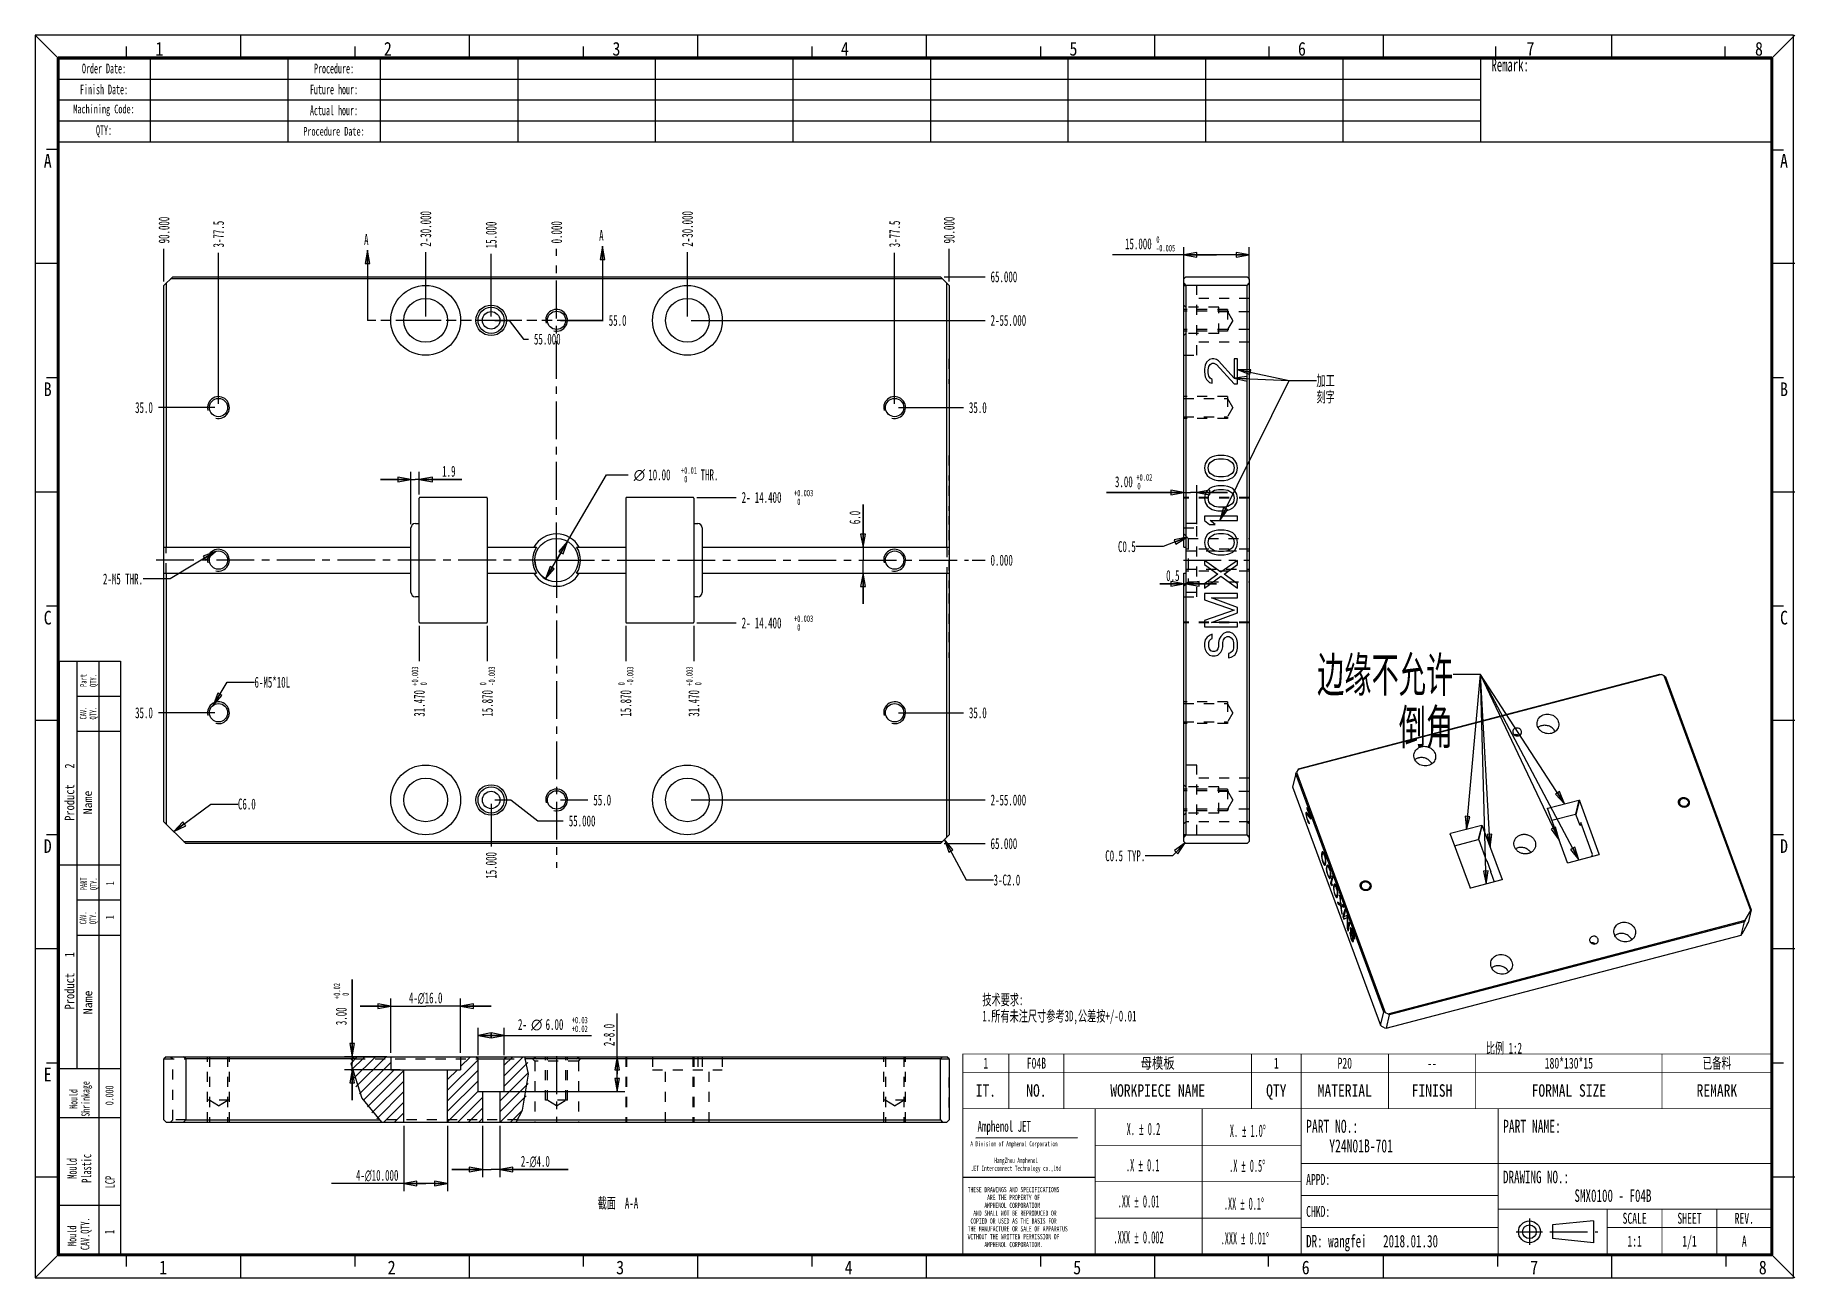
# Model space of a CAD drawing. Header units: millimetres. Extents: x 12 to 416, y 8 to 293.
import ezdxf
from ezdxf.enums import TextEntityAlignment as Align

# ---------------------------------------------------------------- set-up
doc = ezdxf.new("R2010")
doc.units = ezdxf.units.MM
doc.header["$LTSCALE"] = 23.1
for name, pattern in [('CENTER', [0.6, 0.375, -0.075, 0.075, -0.075]), ('HIDDEN', [0.2, 0.1, -0.1]), ('PHANTOM', [0.8, 0.45, -0.05, 0.1, -0.05, 0.1, -0.05])]:
    doc.linetypes.add(name, pattern=pattern)
doc.layers.get('0').update_dxf_attribs({"linetype": 'CONTINUOUS'})
for name, color, linetype in [('DEFAULT_1', 7, 'CENTER'), ('DEFAULT_2', 4, 'HIDDEN'), ('DIM', 7, 'CONTINUOUS'), ('NOTE', 7, 'CONTINUOUS')]:
    doc.layers.add(name, color=color, linetype=linetype)
doc.styles.get("Standard").update_dxf_attribs({"font": 'txt', "width": 0.6})
doc.styles.add('TEXTSTYLE_10', font='txt')
doc.styles.add('TEXTSTYLE_11', font='txt', dxfattribs={"width": 0.6})
doc.styles.add('TEXTSTYLE_12', font='txt', dxfattribs={"width": 0.6})
doc.styles.add('TEXTSTYLE_2', font='gdt', dxfattribs={"width": 0.6})
doc.styles.add('TEXTSTYLE_3', font='txt', dxfattribs={"width": 0.65})
doc.styles.add('TEXTSTYLE_4', font='txt', dxfattribs={"width": 0.8})
doc.styles.add('TEXTSTYLE_5', font='txt', dxfattribs={"width": 0.85})
doc.styles.add('TEXTSTYLE_6', font='txt', dxfattribs={"width": 0.5})
doc.styles.add('TEXTSTYLE_8', font='txt', dxfattribs={"width": 0.45})
doc.dimstyles.new('DIMSTYLE_1', dxfattribs={"dimtxt": 2.5, "dimasz": 3, "dimexe": 1.75, "dimexo": 0.875, "dimtad": 0, "dimtih": 1, "dimtoh": 1, "dimdec": 3, "dimzin": 0, "dimdsep": 46, "dimtxsty": 'STANDARD', "dimblk": 'CLOSED', "dimblk1": 'CLOSED', "dimblk2": 'CLOSED', "dimcen": 0.09, "dimadec": 0, "dimazin": 0, "dimtfac": 1, "dimtdec": 3, "dimtofl": 0, "dimtmove": 0, "dimatfit": 3, "dimldrblk": 'CLOSED', "dimfxl": 1, "dimtolj": 1, "dimtzin": 0, "dimarcsym": 0})
doc.dimstyles.new('DIMSTYLE_10', dxfattribs={"dimtxt": 2.5, "dimasz": 3, "dimexe": 1.75, "dimexo": 0.875, "dimtad": 1, "dimdec": 3, "dimzin": 0, "dimdsep": 46, "dimtxsty": 'STANDARD', "dimblk": 'CLOSED', "dimblk1": 'CLOSED', "dimblk2": 'CLOSED', "dimcen": 0.09, "dimadec": 0, "dimazin": 0, "dimtol": 1, "dimtm": 0.005, "dimtfac": 0.6, "dimtdec": 3, "dimtofl": 0, "dimtmove": 0, "dimatfit": 3, "dimldrblk": 'CLOSED', "dimfxl": 1, "dimtolj": 1, "dimtzin": 0, "dimarcsym": 0})
doc.dimstyles.new('DIMSTYLE_11', dxfattribs={"dimtxt": 2.5, "dimasz": 3, "dimexe": 1.75, "dimexo": 0.875, "dimtad": 0, "dimtih": 1, "dimtoh": 1, "dimdec": 3, "dimzin": 0, "dimdsep": 46, "dimtxsty": 'STANDARD', "dimblk": 'CLOSED', "dimblk1": 'CLOSED', "dimblk2": 'CLOSED', "dimcen": 0.09, "dimadec": 0, "dimazin": 0, "dimtol": 1, "dimtp": 0.003, "dimtfac": 0.6, "dimtdec": 3, "dimtofl": 0, "dimtmove": 0, "dimatfit": 3, "dimldrblk": 'CLOSED', "dimfxl": 1, "dimtolj": 1, "dimtzin": 0, "dimarcsym": 0})
doc.dimstyles.new('DIMSTYLE_12', dxfattribs={"dimtxt": 2.5, "dimasz": 3, "dimexe": 1.75, "dimexo": 0.875, "dimtad": 0, "dimtih": 1, "dimtoh": 1, "dimdec": 3, "dimzin": 0, "dimdsep": 46, "dimtxsty": 'STANDARD', "dimblk": 'CLOSED', "dimblk1": 'CLOSED', "dimblk2": 'CLOSED', "dimcen": 0.09, "dimadec": 0, "dimazin": 0, "dimtol": 1, "dimtm": 0.003, "dimtfac": 0.6, "dimtdec": 3, "dimtofl": 0, "dimtmove": 0, "dimatfit": 3, "dimldrblk": 'CLOSED', "dimfxl": 1, "dimtolj": 1, "dimtzin": 0, "dimarcsym": 0})
doc.dimstyles.new('DIMSTYLE_13', dxfattribs={"dimtxt": 2.5, "dimasz": 3, "dimexe": 1.75, "dimexo": 0.875, "dimtad": 1, "dimdec": 3, "dimzin": 0, "dimdsep": 46, "dimtxsty": 'STANDARD', "dimblk": 'CLOSED', "dimblk1": 'CLOSED', "dimblk2": 'CLOSED', "dimcen": 0.09, "dimadec": 0, "dimazin": 0, "dimtp": 0.2, "dimtm": 0.2, "dimtfac": 1, "dimtdec": 3, "dimtofl": 0, "dimtmove": 0, "dimatfit": 3, "dimldrblk": 'CLOSED', "dimfxl": 1, "dimtolj": 1, "dimtzin": 0, "dimarcsym": 0})
doc.dimstyles.new('DIMSTYLE_14', dxfattribs={"dimtxt": 2.5, "dimasz": 3, "dimexe": 1.75, "dimexo": 0.875, "dimtad": 1, "dimzin": 0, "dimdsep": 46, "dimtxsty": 'STANDARD', "dimblk": 'CLOSED', "dimblk1": 'CLOSED', "dimblk2": 'CLOSED', "dimcen": 0.09, "dimadec": 0, "dimazin": 0, "dimtol": 1, "dimtp": 0.02, "dimtfac": 0.6, "dimtofl": 0, "dimtmove": 0, "dimatfit": 3, "dimldrblk": 'CLOSED', "dimfxl": 1, "dimtolj": 1, "dimtzin": 0, "dimarcsym": 0})
doc.dimstyles.new('DIMSTYLE_15', dxfattribs={"dimtxt": 2.5, "dimasz": 3, "dimexe": 1.75, "dimexo": 0.875, "dimtad": 1, "dimzin": 0, "dimdsep": 46, "dimtxsty": 'STANDARD', "dimblk": 'CLOSED', "dimblk1": 'CLOSED', "dimblk2": 'CLOSED', "dimcen": 0.09, "dimadec": 0, "dimazin": 0, "dimtol": 1, "dimtp": 0.01, "dimtfac": 0.6, "dimtofl": 0, "dimtmove": 0, "dimatfit": 3, "dimldrblk": 'CLOSED', "dimfxl": 1, "dimtolj": 1, "dimtzin": 0, "dimarcsym": 0})
doc.dimstyles.new('DIMSTYLE_2', dxfattribs={"dimtxt": 2.5, "dimasz": 3, "dimexe": 1.75, "dimexo": 0.875, "dimtad": 0, "dimtih": 1, "dimtoh": 1, "dimdec": 3, "dimzin": 0, "dimdsep": 46, "dimtxsty": 'STANDARD', "dimblk": 'CLOSED', "dimblk1": 'CLOSED', "dimblk2": 'CLOSED', "dimcen": 0.09, "dimadec": 0, "dimazin": 0, "dimtp": 0.1, "dimtm": 0.1, "dimtfac": 1, "dimtdec": 3, "dimtofl": 0, "dimtmove": 0, "dimatfit": 3, "dimldrblk": 'CLOSED', "dimfxl": 1, "dimtolj": 1, "dimtzin": 0, "dimarcsym": 0})
doc.dimstyles.new('DIMSTYLE_3', dxfattribs={"dimtxt": 2.5, "dimasz": 3, "dimexe": 1.75, "dimexo": 0.875, "dimtad": 0, "dimtih": 1, "dimtoh": 1, "dimdec": 3, "dimzin": 0, "dimdsep": 46, "dimtxsty": 'STANDARD', "dimblk": 'CLOSED', "dimblk1": 'CLOSED', "dimblk2": 'CLOSED', "dimcen": 0.09, "dimadec": 0, "dimazin": 0, "dimtp": 0.2, "dimtm": 0.2, "dimtfac": 1, "dimtdec": 3, "dimtofl": 0, "dimtmove": 0, "dimatfit": 3, "dimldrblk": 'CLOSED', "dimfxl": 1, "dimtolj": 1, "dimtzin": 0, "dimarcsym": 0})
doc.dimstyles.new('DIMSTYLE_4', dxfattribs={"dimtxt": 2.5, "dimasz": 3, "dimexe": 1.75, "dimexo": 0.875, "dimtad": 0, "dimtih": 1, "dimtoh": 1, "dimdec": 1, "dimzin": 0, "dimdsep": 46, "dimtxsty": 'STANDARD', "dimblk": 'CLOSED', "dimblk1": 'CLOSED', "dimblk2": 'CLOSED', "dimcen": 0.09, "dimadec": 0, "dimazin": 0, "dimtp": 0.3, "dimtm": 0.3, "dimtfac": 1, "dimtdec": 1, "dimtofl": 0, "dimtmove": 0, "dimatfit": 3, "dimldrblk": 'CLOSED', "dimfxl": 1, "dimtolj": 1, "dimtzin": 0, "dimarcsym": 0})
doc.dimstyles.new('DIMSTYLE_5', dxfattribs={"dimtxt": 2.5, "dimasz": 3, "dimexe": 1.75, "dimexo": 0.875, "dimtad": 0, "dimtih": 1, "dimtoh": 1, "dimdec": 3, "dimzin": 0, "dimdsep": 46, "dimtxsty": 'STANDARD', "dimblk": 'CLOSED', "dimblk1": 'CLOSED', "dimblk2": 'CLOSED', "dimcen": 0.09, "dimadec": 0, "dimazin": 0, "dimtp": -0.02, "dimtm": 0.05, "dimtfac": 1, "dimtdec": 3, "dimtofl": 0, "dimtmove": 0, "dimatfit": 3, "dimldrblk": 'CLOSED', "dimfxl": 1, "dimtolj": 1, "dimtzin": 0, "dimarcsym": 0})
doc.dimstyles.new('DIMSTYLE_6', dxfattribs={"dimtxt": 2.5, "dimasz": 3, "dimexe": 1.75, "dimexo": 0.875, "dimtad": 0, "dimtih": 1, "dimtoh": 1, "dimdec": 3, "dimzin": 0, "dimdsep": 46, "dimtxsty": 'STANDARD', "dimblk": 'CLOSED', "dimblk1": 'CLOSED', "dimblk2": 'CLOSED', "dimcen": 0.09, "dimadec": 0, "dimazin": 0, "dimtp": 0.3, "dimtm": 0.3, "dimtfac": 1, "dimtdec": 3, "dimtofl": 0, "dimtmove": 0, "dimatfit": 3, "dimldrblk": 'CLOSED', "dimfxl": 1, "dimtolj": 1, "dimtzin": 0, "dimarcsym": 0})
doc.dimstyles.new('DIMSTYLE_7', dxfattribs={"dimtxt": 2.5, "dimasz": 3, "dimexe": 1.75, "dimexo": 0.875, "dimtad": 1, "dimzin": 0, "dimdsep": 46, "dimtxsty": 'STANDARD', "dimblk": 'CLOSED', "dimblk1": 'CLOSED', "dimblk2": 'CLOSED', "dimcen": 0.09, "dimadec": 0, "dimazin": 0, "dimtol": 1, "dimtp": 0.03, "dimtm": -0.02, "dimtfac": 0.6, "dimtofl": 0, "dimtmove": 0, "dimatfit": 3, "dimldrblk": 'CLOSED', "dimfxl": 1, "dimtolj": 1, "dimtzin": 0, "dimarcsym": 0})
doc.dimstyles.new('DIMSTYLE_8', dxfattribs={"dimtxt": 2.5, "dimasz": 3, "dimexe": 1.75, "dimexo": 0.875, "dimtad": 1, "dimdec": 1, "dimzin": 0, "dimdsep": 46, "dimtxsty": 'STANDARD', "dimblk": 'CLOSED', "dimblk1": 'CLOSED', "dimblk2": 'CLOSED', "dimcen": 0.09, "dimadec": 0, "dimazin": 0, "dimtp": 0.2, "dimtm": 0.2, "dimtfac": 1, "dimtdec": 1, "dimtofl": 0, "dimtmove": 0, "dimatfit": 3, "dimldrblk": 'CLOSED', "dimfxl": 1, "dimtolj": 1, "dimtzin": 0, "dimarcsym": 0})
doc.dimstyles.new('DIMSTYLE_9', dxfattribs={"dimtxt": 2.5, "dimasz": 3, "dimexe": 1.75, "dimexo": 0.875, "dimtad": 1, "dimdec": 1, "dimzin": 0, "dimdsep": 46, "dimtxsty": 'STANDARD', "dimblk": 'CLOSED', "dimblk1": 'CLOSED', "dimblk2": 'CLOSED', "dimcen": 0.09, "dimadec": 0, "dimazin": 0, "dimtp": 0.1, "dimtm": 0.1, "dimtfac": 1, "dimtdec": 1, "dimtofl": 0, "dimtmove": 0, "dimatfit": 3, "dimldrblk": 'CLOSED', "dimfxl": 1, "dimtolj": 1, "dimtzin": 0, "dimarcsym": 0})
doc.dimstyles.get("Standard").update_dxf_attribs({"dimtxt": 2.5, "dimasz": 3, "dimexe": 1.75, "dimexo": 0.875, "dimtad": 1, "dimdec": 3, "dimzin": 0, "dimdsep": 46, "dimtxsty": 'STANDARD', "dimblk": 'CLOSED', "dimblk1": 'CLOSED', "dimblk2": 'CLOSED', "dimcen": 0.09, "dimadec": 0, "dimazin": 0, "dimtol": 1, "dimtp": 0.001, "dimtm": 0.001, "dimtfac": 1, "dimtdec": 3, "dimtofl": 0, "dimtmove": 0, "dimatfit": 3, "dimldrblk": 'CLOSED', "dimfxl": 1, "dimtolj": 1, "dimtzin": 0, "dimarcsym": 0})

msp = doc.modelspace()

# ---------------------------------------------------------------- texts
at = {"color": 7, "linetype": 'Continuous', "char_height": 3.1434, "width": 2.671864, "line_spacing_factor": 0.9, "style": 'TEXTSTYLE_5'}
for s, insert, attachment_point in [('1', (40.6722, 291.5066), 2), ('2', (93.0616, 291.5066), 2), ('3', (145.4511, 291.5066), 2), ('4', (197.8406, 291.5066), 2), ('5', (250.2301, 291.5066), 2), ('6', (302.6196, 291.5066), 2), ('7', (355.0091, 291.5066), 2), ('8', (407.3985, 291.5066), 2), ('A', (14.1687, 265.8151), 1), ('A', (414.0404, 265.8151), 3), ('B', (14.1687, 213.4257), 1), ('B', (414.0404, 213.4257), 3), ('C', (14.1687, 161.0362), 1), ('C', (414.0404, 161.0362), 3), ('D', (14.1687, 108.6467), 1), ('D', (414.0404, 108.6467), 3), ('E', (14.1687, 56.2572), 1), ('1', (41.5351, 12.0056), 2), ('2', (93.9246, 12.0056), 2), ('3', (146.3141, 12.0056), 2), ('4', (198.7036, 12.0056), 2), ('5', (251.093, 12.0056), 2), ('6', (303.4825, 12.0056), 2), ('7', (355.872, 12.0056), 2), ('8', (408.2615, 12.0056), 2)]:
    msp.add_mtext(s, dxfattribs=dict(at, insert=insert, attachment_point=attachment_point))
at = {"color": 7, "linetype": 'Continuous', "char_height": 2.5, "width": 1.5, "attachment_point": 1, "line_spacing_factor": 0.9}
for insert in [(87.6081, 247.4635), (141.4948, 248.3915)]:
    msp.add_mtext('A', dxfattribs=dict(at, insert=insert))
at = {"layer": 'NOTE', "color": 2, "linetype": 'Continuous', "line_spacing_factor": 0.9}
for s, insert, char_height, width, attachment_point in [('加工刻字', (305.9454, 215.1026), 2.5, 6, 1), ('C0.5', (264.5243, 177.012), 2.5, 6, 3), ('2-M5 THR.', (36.9272, 169.5899), 2.5, 13.5, 3), ('边缘不允许倒角', (337.2938, 150.3973), 8, 33.6, 3), ('6-M5*10L', (62.4855, 145.9169), 2.5, 12, 1), ('C6.0', (58.6877, 117.9728), 2.5, 6, 1), ('C0.5 TYP.', (266.7024, 106.1073), 2.5, 13.5, 3), ('3-C2.0', (231.9161, 100.5482), 2.5, 9, 1), ('技术要求:\\P1.所有未注尺寸参考3D,公差按+/-0.01', (229.3516, 73.1032), 2.5, 34.5, 1), ('比例 1:2', (353.0586, 61.995), 2.5, 9, 3), ('截面  A-A', (150.454, 26.45), 2.5, 10.5, 3)]:
    msp.add_mtext(s, dxfattribs=dict(at, insert=insert, char_height=char_height, width=width, attachment_point=attachment_point))
at = {"layer": 'NOTE', "color": 2, "linetype": 'Continuous', "attachment_point": 1, "rotation": 90, "line_spacing_factor": 0.9}
for s, insert, char_height, width in [('Part\\PQTY.', (22.4864, 143.5833), 1.5, 3.6), ('CAV.\\PQTY.', (22.4561, 136.115), 1.5, 3.6), ('PART\\PQTY.', (22.5776, 96.9383), 1.5, 3.6), ('1', (28.4307, 98.0746), 1.85, 1.11), ('CAV.\\PQTY.', (22.4161, 89.1426), 1.5, 3.6), ('1', (28.3738, 90.2926), 1.85, 1.11), ('  Mould\\PShrinkage', (20.0449, 45.0094), 1.85, 9.99), ('0.000', (28.2951, 47.6494), 1.85, 5.55), (' Mould\\PPlastic', (19.5416, 29.8584), 2.2, 9.24), ('LCP', (28.2576, 28.6051), 2.2, 3.96), (' Mould\\PCAV.QTY.', (19.6336, 14.4207), 2, 9.6), ('1', (28.1166, 18.1062), 2.2, 1.32)]:
    msp.add_mtext(s, dxfattribs=dict(at, insert=insert, char_height=char_height, width=width))
for s, insert, char_height, width, style in [('Product   2', (18.9854, 112.8633), 2.2, 19.36, 'TEXTSTYLE_4'), ('Name', (23.2268, 114.3599), 2, 8, 'TEXTSTYLE_10'), ('Product   1', (18.9854, 69.6069), 2.2, 19.36, 'TEXTSTYLE_4'), ('Name', (23.275, 68.5054), 2, 8, 'TEXTSTYLE_10')]:
    msp.add_mtext(s, dxfattribs=dict(at, insert=insert, char_height=char_height, width=width, style=style))
at = {"layer": 'NOTE', "color": 2, "linetype": 'Continuous', "attachment_point": 1, "line_spacing_factor": 0.9}
for s, insert, char_height, width, style in [('Amphenol JET', (228.2475, 44.0519), 2.5, 22.871747, 'TEXTSTYLE_11'), ('X. \\Fgdt;{\\Fgdt;`}\\Ftxt; 0.2', (262.4362, 43.6038), 2.8, 13.066667, 'TEXTSTYLE_6'), ('X. \\Fgdt;{\\Fgdt;`}\\Ftxt; 1.0\\Fgdt;{\\Fgdt;~}', (286.0888, 43.1922), 2.8, 13.953333, 'TEXTSTYLE_8'), ('A Division of Amphenol Corporation', (226.6011, 39.398), 1.2, 26.520446, 'TEXTSTYLE_11'), ('         HangZhou Amphenol \\PJET Interconnect Technology co.,ltd', (226.8091, 35.5893), 1.2, 26.714063, 'TEXTSTYLE_12'), ('.X \\Fgdt;{\\Fgdt;`}\\Ftxt; 0.1', (262.265, 35.3061), 2.8, 13.066667, 'TEXTSTYLE_6'), ('.X \\Fgdt;{\\Fgdt;`}\\Ftxt; 0.5\\Fgdt;{\\Fgdt;~}', (285.9392, 35.1641), 2.8, 13.953333, 'TEXTSTYLE_8'), ('.XX \\Fgdt;{\\Fgdt;`}\\Ftxt; 0.01', (260.3626, 26.9989), 2.8, 15.866667, 'TEXTSTYLE_6'), ('.XX \\Fgdt;{\\Fgdt;`}\\Ftxt; 0.1\\Fgdt;{\\Fgdt;~}', (284.726, 26.4745), 2.8, 15.213333, 'TEXTSTYLE_8'), ('.XXX \\Fgdt;{\\Fgdt;`}\\Ftxt; 0.002', (259.4096, 18.7642), 2.8, 18.666667, 'TEXTSTYLE_6'), ('.XXX \\Fgdt;{\\Fgdt;`}\\Ftxt; 0.01\\Fgdt;{\\Fgdt;~}', (283.9826, 18.5265), 2.8, 17.733333, 'TEXTSTYLE_8')]:
    msp.add_mtext(s, dxfattribs=dict(at, insert=insert, char_height=char_height, width=width, style=style))

# ---------------------------------------------------------------- blocks, each defined once
blk = doc.blocks.new('_CLOSED')
at = {"color": 0, "linetype": 'ByBlock'}
for p, q in [((0, 0), (-1, 0.18)), ((-1, 0.18), (-1, -0.18)), ((-1, -0.18), (0, 0)), ((-1, 0), (0, 0))]:
    blk.add_line(p, q, dxfattribs=at)
blk = doc.blocks.new('*D1')
at = {"layer": 'DIM', "color": 2, "linetype": 'Continuous'}
blk.add_line((41.73, 236.53), (41.73, 244.05), dxfattribs=at)
at = {"layer": 'DIM', "color": 2, "linetype": 'Continuous', "insert": (40.48, 245.3), "char_height": 2.5, "width": 9, "attachment_point": 1, "rotation": 90, "line_spacing_factor": 0.9}
blk.add_mtext('90.000', dxfattribs=at)
blk = doc.blocks.new('*D2')
at = {"layer": 'DIM', "color": 2, "linetype": 'Continuous'}
blk.add_line((131.73, 242.46), (131.73, 244.05), dxfattribs=at)
at = {"layer": 'DIM', "color": 2, "linetype": 'Continuous', "insert": (130.48, 245.3), "char_height": 2.5, "width": 7.5, "attachment_point": 1, "rotation": 90, "line_spacing_factor": 0.9}
blk.add_mtext('0.000', dxfattribs=at)
blk = doc.blocks.new('*D3')
at = {"layer": 'DIM', "color": 2, "linetype": 'Continuous'}
blk.add_line((221.73, 236.53), (221.73, 244.05), dxfattribs=at)
at = {"layer": 'DIM', "color": 2, "linetype": 'Continuous', "insert": (220.48, 245.3), "char_height": 2.5, "width": 9, "attachment_point": 1, "rotation": 90, "line_spacing_factor": 0.9}
blk.add_mtext('90.000', dxfattribs=at)
blk = doc.blocks.new('*D4')
at = {"layer": 'DIM', "color": 2, "linetype": 'Continuous'}
blk.add_line((101.73, 228.53), (101.73, 243.31), dxfattribs=at)
at = {"layer": 'DIM', "color": 2, "linetype": 'Continuous', "insert": (100.48, 244.56), "char_height": 2.5, "width": 12, "attachment_point": 1, "rotation": 90, "line_spacing_factor": 0.9}
blk.add_mtext('2-30.000', dxfattribs=at)
blk = doc.blocks.new('*D5')
at = {"layer": 'DIM', "color": 2, "linetype": 'Continuous'}
blk.add_line((161.73, 228.53), (161.73, 243.31), dxfattribs=at)
at = {"layer": 'DIM', "color": 2, "linetype": 'Continuous', "insert": (160.48, 244.56), "char_height": 2.5, "width": 12, "attachment_point": 1, "rotation": 90, "line_spacing_factor": 0.9}
blk.add_mtext('2-30.000', dxfattribs=at)
blk = doc.blocks.new('*D6')
at = {"layer": 'DIM', "color": 2, "linetype": 'Continuous'}
blk.add_line((116.73, 228.53), (116.73, 242.93), dxfattribs=at)
at = {"layer": 'DIM', "color": 2, "linetype": 'Continuous', "insert": (115.48, 244.18), "char_height": 2.5, "width": 9, "attachment_point": 1, "rotation": 90, "line_spacing_factor": 0.9}
blk.add_mtext('15.000', dxfattribs=at)
blk = doc.blocks.new('*D7')
at = {"layer": 'DIM', "color": 2, "linetype": 'Continuous'}
blk.add_line((54.23, 208.53), (54.23, 243.11), dxfattribs=at)
at = {"layer": 'DIM', "color": 2, "linetype": 'Continuous', "insert": (52.98, 244.36), "char_height": 2.5, "width": 9, "attachment_point": 1, "rotation": 90, "line_spacing_factor": 0.9}
blk.add_mtext('3-77.5', dxfattribs=at)
blk = doc.blocks.new('*D8')
at = {"layer": 'DIM', "color": 2, "linetype": 'Continuous'}
blk.add_line((209.23, 208.53), (209.23, 243.16), dxfattribs=at)
at = {"layer": 'DIM', "color": 2, "linetype": 'Continuous', "insert": (207.98, 244.41), "char_height": 2.5, "width": 9, "attachment_point": 1, "rotation": 90, "line_spacing_factor": 0.9}
blk.add_mtext('3-77.5', dxfattribs=at)
blk = doc.blocks.new('*D9')
at = {"layer": 'DIM', "color": 2, "linetype": 'Continuous'}
blk.add_line((116.73, 116.78), (116.73, 106.96), dxfattribs=at)
at = {"layer": 'DIM', "color": 2, "linetype": 'Continuous', "insert": (115.48, 105.71), "char_height": 2.5, "width": 9, "attachment_point": 3, "rotation": 90, "line_spacing_factor": 0.9}
blk.add_mtext('15.000', dxfattribs=at)
blk = doc.blocks.new('*D10')
at = {"layer": 'DIM', "color": 2, "linetype": 'Continuous'}
blk.add_line((220.61, 237.65), (229.98, 237.65), dxfattribs=at)
at = {"layer": 'DIM', "color": 2, "linetype": 'Continuous', "insert": (231.23, 238.9), "char_height": 2.5, "width": 9, "attachment_point": 1, "line_spacing_factor": 0.9}
blk.add_mtext('65.000', dxfattribs=at)
blk = doc.blocks.new('*D11')
at = {"layer": 'DIM', "color": 2, "linetype": 'Continuous'}
blk.add_line((227.05, 172.65), (229.98, 172.65), dxfattribs=at)
at = {"layer": 'DIM', "color": 2, "linetype": 'Continuous', "insert": (231.23, 173.9), "char_height": 2.5, "width": 7.5, "attachment_point": 1, "line_spacing_factor": 0.9}
blk.add_mtext('0.000', dxfattribs=at)
blk = doc.blocks.new('*D12')
at = {"layer": 'DIM', "color": 2, "linetype": 'Continuous'}
blk.add_line((220.61, 107.65), (229.98, 107.65), dxfattribs=at)
at = {"layer": 'DIM', "color": 2, "linetype": 'Continuous', "insert": (231.23, 108.9), "char_height": 2.5, "width": 9, "attachment_point": 1, "line_spacing_factor": 0.9}
blk.add_mtext('65.000', dxfattribs=at)
blk = doc.blocks.new('*D13')
at = {"layer": 'DIM', "color": 2, "linetype": 'Continuous'}
blk.add_line((162.61, 227.65), (229.98, 227.65), dxfattribs=at)
at = {"layer": 'DIM', "color": 2, "linetype": 'Continuous', "insert": (231.23, 228.9), "char_height": 2.5, "width": 12, "attachment_point": 1, "line_spacing_factor": 0.9}
blk.add_mtext('2-55.000', dxfattribs=at)
blk = doc.blocks.new('*D14')
at = {"layer": 'DIM', "color": 2, "linetype": 'Continuous'}
for p, q in [((117.61, 227.65), (120.9, 227.65)), ((120.9, 227.65), (124.18, 223.36)), ((124.18, 223.36), (125.3, 223.36))]:
    blk.add_line(p, q, dxfattribs=at)
at = {"layer": 'DIM', "color": 2, "linetype": 'Continuous', "insert": (126.55, 224.61), "char_height": 2.5, "width": 9, "attachment_point": 1, "line_spacing_factor": 0.9}
blk.add_mtext('55.000', dxfattribs=at)
blk = doc.blocks.new('*D15')
at = {"layer": 'DIM', "color": 2, "linetype": 'Continuous'}
blk.add_line((162.61, 117.65), (229.98, 117.65), dxfattribs=at)
at = {"layer": 'DIM', "color": 2, "linetype": 'Continuous', "insert": (231.23, 118.9), "char_height": 2.5, "width": 12, "attachment_point": 1, "line_spacing_factor": 0.9}
blk.add_mtext('2-55.000', dxfattribs=at)
blk = doc.blocks.new('*D16')
at = {"layer": 'DIM', "color": 2, "linetype": 'Continuous'}
for p, q in [((117.61, 117.65), (121.25, 117.65)), ((121.25, 117.65), (127.47, 112.85)), ((127.47, 112.85), (133.28, 112.85))]:
    blk.add_line(p, q, dxfattribs=at)
at = {"layer": 'DIM', "color": 2, "linetype": 'Continuous', "insert": (134.53, 114.1), "char_height": 2.5, "width": 9, "attachment_point": 1, "line_spacing_factor": 0.9}
blk.add_mtext('55.000', dxfattribs=at)
blk = doc.blocks.new('*D17')
at = {"layer": 'DIM', "color": 2, "linetype": 'Continuous'}
for p, q in [((113.73, 59.15), (113.73, 65.42)), ((119.73, 59.15), (119.73, 65.42)), ((113.73, 63.67), (116.73, 63.67)), ((119.73, 63.67), (116.73, 63.67)), ((116.73, 63.67), (139.72, 63.67))]:
    blk.add_line(p, q, dxfattribs=at)
at = {"layer": 'DIM', "color": 2, "linetype": 'Continuous', "xscale": 3, "yscale": 3, "zscale": 3, "rotation": 180}
blk.add_blockref('_CLOSED', (113.73, 63.67), dxfattribs=at)
at = {"layer": 'DIM', "color": 2, "linetype": 'Continuous', "xscale": 3, "yscale": 3, "zscale": 3}
blk.add_blockref('_CLOSED', (119.73, 63.67), dxfattribs=at)
at = {"layer": 'DIM', "color": 2, "linetype": 'Continuous', "width": 0.6}
for s, height, p in [('2-', 2.5, (122.89, 64.92)), ('6.00', 2.5, (129.22, 64.92)), ('+0.03', 1.5, (135.22, 66.42)), ('+0.02', 1.5, (135.22, 64.42))]:
    blk.add_text(s, height=height, dxfattribs=at).set_placement(p)
at = {"layer": 'DIM', "color": 2, "linetype": 'Continuous', "style": 'TEXTSTYLE_2'}
blk.add_text('n', height=2.5, dxfattribs=at).set_placement((125.89, 64.92))
blk = doc.blocks.new('*D18')
at = {"layer": 'DIM', "color": 2, "linetype": 'Continuous'}
for p, q in [((145.65, 54.77), (145.65, 68.7)), ((121.11, 58.77), (147.4, 58.77)), ((145.65, 58.77), (145.65, 54.77)), ((145.65, 50.77), (145.65, 54.77)), ((119.61, 50.77), (147.4, 50.77))]:
    blk.add_line(p, q, dxfattribs=at)
at = {"layer": 'DIM', "color": 2, "linetype": 'Continuous', "xscale": 3, "yscale": 3, "zscale": 3}
for p, rotation in [((145.65, 58.77), 90), ((145.65, 50.77), 270)]:
    blk.add_blockref('_CLOSED', p, dxfattribs=dict(at, rotation=rotation))
at = {"layer": 'DIM', "color": 2, "linetype": 'Continuous', "insert": (142.52, 61.2), "char_height": 2.5, "width": 7.5, "attachment_point": 1, "rotation": 90, "line_spacing_factor": 0.9}
blk.add_mtext('2-8.0', dxfattribs=at)
blk = doc.blocks.new('*D19')
at = {"layer": 'DIM', "color": 2, "linetype": 'Continuous'}
for p, q in [((114.73, 42.9), (114.73, 31.15)), ((118.73, 42.9), (118.73, 31.15)), ((114.73, 32.9), (107.73, 32.9)), ((107.73, 32.9), (116.73, 32.9)), ((134.37, 32.9), (116.73, 32.9)), ((118.73, 32.9), (134.37, 32.9))]:
    blk.add_line(p, q, dxfattribs=at)
at = {"layer": 'DIM', "color": 2, "linetype": 'Continuous', "xscale": 3, "yscale": 3, "zscale": 3}
blk.add_blockref('_CLOSED', (114.73, 32.9), dxfattribs=at)
at = {"layer": 'DIM', "color": 2, "linetype": 'Continuous', "xscale": 3, "yscale": 3, "zscale": 3, "rotation": 180}
blk.add_blockref('_CLOSED', (118.73, 32.9), dxfattribs=at)
at = {"layer": 'DIM', "color": 2, "linetype": 'Continuous', "insert": (123.54, 36.03), "char_height": 2.5, "width": 10.8333, "attachment_point": 1, "line_spacing_factor": 0.9}
blk.add_mtext('2-\\Fgdt;{\\Fgdt;n}\\Ftxt;4.0', dxfattribs=at)
blk = doc.blocks.new('*D20')
at = {"layer": 'DIM', "color": 2, "linetype": 'Continuous'}
for p, q in [((283.03, 242.71), (259.17, 242.71)), ((275.53, 237.03), (275.53, 244.46)), ((275.53, 242.71), (283.03, 242.71)), ((290.53, 242.71), (283.03, 242.71)), ((290.53, 237.03), (290.53, 244.46))]:
    blk.add_line(p, q, dxfattribs=at)
at = {"layer": 'DIM', "color": 2, "linetype": 'Continuous', "xscale": 3, "yscale": 3, "zscale": 3, "rotation": 180}
blk.add_blockref('_CLOSED', (275.53, 242.71), dxfattribs=at)
at = {"layer": 'DIM', "color": 2, "linetype": 'Continuous', "xscale": 3, "yscale": 3, "zscale": 3}
blk.add_blockref('_CLOSED', (290.53, 242.71), dxfattribs=at)
at = {"layer": 'DIM', "color": 2, "linetype": 'Continuous', "width": 0.6}
for s, height, p in [('15.000', 2.5, (268.17, 243.96)), (' 0', 1.5, (269.97, 245.46)), ('-0.005', 1.5, (273.57, 243.46))]:
    blk.add_text(s, height=height, dxfattribs=at).set_placement(p, align=Align.RIGHT)
blk = doc.blocks.new('*D21')
at = {"layer": 'DIM', "color": 2, "linetype": 'Continuous'}
blk.add_line((132.61, 117.65), (138.91, 117.65), dxfattribs=at)
at = {"layer": 'DIM', "color": 2, "linetype": 'Continuous', "insert": (140.16, 118.9), "char_height": 2.5, "width": 6, "attachment_point": 1, "line_spacing_factor": 0.9}
blk.add_mtext('55.0', dxfattribs=at)
blk = doc.blocks.new('*D22')
at = {"layer": 'DIM', "color": 2, "linetype": 'Continuous'}
blk.add_line((132.61, 227.65), (142.44, 227.65), dxfattribs=at)
at = {"layer": 'DIM', "color": 2, "linetype": 'Continuous', "insert": (143.69, 228.9), "char_height": 2.5, "width": 6, "attachment_point": 1, "line_spacing_factor": 0.9}
blk.add_mtext('55.0', dxfattribs=at)
blk = doc.blocks.new('*D23')
at = {"layer": 'DIM', "color": 2, "linetype": 'Continuous'}
blk.add_line((163.88, 158.25), (172.92, 158.25), dxfattribs=at)
at = {"layer": 'DIM', "color": 2, "linetype": 'Continuous', "width": 0.6}
for s, height, p in [('2-', 2.5, (174.17, 157)), ('14.400', 2.5, (177.17, 157)), ('+0.003', 1.5, (186.17, 158.5)), (' 0', 1.5, (186.17, 156.5))]:
    blk.add_text(s, height=height, dxfattribs=at).set_placement(p)
blk = doc.blocks.new('*D24')
at = {"layer": 'DIM', "color": 2, "linetype": 'Continuous'}
blk.add_line((163.88, 187.05), (172.92, 187.05), dxfattribs=at)
at = {"layer": 'DIM', "color": 2, "linetype": 'Continuous', "width": 0.6}
for s, height, p in [('2-', 2.5, (174.17, 185.8)), ('14.400', 2.5, (177.17, 185.8)), ('+0.003', 1.5, (186.17, 187.3)), (' 0', 1.5, (186.17, 185.3))]:
    blk.add_text(s, height=height, dxfattribs=at).set_placement(p)
blk = doc.blocks.new('*D25')
at = {"layer": 'DIM', "color": 2, "linetype": 'Continuous'}
blk.add_line((147.6, 157.58), (147.6, 149.52), dxfattribs=at)
at = {"layer": 'DIM', "color": 2, "linetype": 'Continuous', "width": 0.6}
for s, height, p in [('-0.003', 1.5, (149.35, 148.27)), (' 0', 1.5, (147.35, 144.67)), ('15.870', 2.5, (148.85, 142.87))]:
    blk.add_text(s, height=height, rotation=90, dxfattribs=at).set_placement(p, align=Align.RIGHT)
blk = doc.blocks.new('*D26')
at = {"layer": 'DIM', "color": 2, "linetype": 'Continuous'}
blk.add_line((163.2, 157.58), (163.2, 149.52), dxfattribs=at)
at = {"layer": 'DIM', "color": 2, "linetype": 'Continuous', "width": 0.6}
for s, height, p in [('+0.003', 1.5, (162.95, 148.27)), ('31.470', 2.5, (164.45, 142.87)), (' 0', 1.5, (164.95, 144.67))]:
    blk.add_text(s, height=height, rotation=90, dxfattribs=at).set_placement(p, align=Align.RIGHT)
blk = doc.blocks.new('*D27')
at = {"layer": 'DIM', "color": 2, "linetype": 'Continuous'}
blk.add_line((115.86, 157.58), (115.86, 149.52), dxfattribs=at)
at = {"layer": 'DIM', "color": 2, "linetype": 'Continuous', "width": 0.6}
for s, height, p in [('-0.003', 1.5, (117.61, 148.27)), (' 0', 1.5, (115.61, 144.67)), ('15.870', 2.5, (117.11, 142.87))]:
    blk.add_text(s, height=height, rotation=90, dxfattribs=at).set_placement(p, align=Align.RIGHT)
blk = doc.blocks.new('*D28')
at = {"layer": 'DIM', "color": 2, "linetype": 'Continuous'}
blk.add_line((100.26, 157.58), (100.26, 149.52), dxfattribs=at)
at = {"layer": 'DIM', "color": 2, "linetype": 'Continuous', "width": 0.6}
for s, height, p in [('+0.003', 1.5, (100.01, 148.27)), ('31.470', 2.5, (101.51, 142.87)), (' 0', 1.5, (102.01, 144.67))]:
    blk.add_text(s, height=height, rotation=90, dxfattribs=at).set_placement(p, align=Align.RIGHT)
blk = doc.blocks.new('*D29')
at = {"layer": 'DIM', "color": 2, "linetype": 'Continuous'}
for p, q in [((98.36, 191.16), (91.36, 191.16)), ((91.36, 191.16), (99.31, 191.16)), ((98.36, 180.93), (98.36, 192.91)), ((110.01, 191.16), (99.31, 191.16)), ((100.26, 187.73), (100.26, 192.91)), ((100.26, 191.16), (110.01, 191.16))]:
    blk.add_line(p, q, dxfattribs=at)
at = {"layer": 'DIM', "color": 2, "linetype": 'Continuous', "xscale": 3, "yscale": 3, "zscale": 3}
blk.add_blockref('_CLOSED', (98.36, 191.16), dxfattribs=at)
at = {"layer": 'DIM', "color": 2, "linetype": 'Continuous', "xscale": 3, "yscale": 3, "zscale": 3, "rotation": 180}
blk.add_blockref('_CLOSED', (100.26, 191.16), dxfattribs=at)
at = {"layer": 'DIM', "color": 2, "linetype": 'Continuous', "insert": (105.51, 194.29), "char_height": 2.5, "width": 4.5, "attachment_point": 1, "line_spacing_factor": 0.9}
blk.add_mtext('1.9', dxfattribs=at)
blk = doc.blocks.new('*D30')
at = {"layer": 'DIM', "color": 2, "linetype": 'Continuous'}
for p, q in [((201.99, 175.65), (201.99, 185.4)), ((201.99, 185.4), (201.99, 172.65)), ((201.99, 162.65), (201.99, 172.65)), ((201.99, 169.65), (201.99, 162.65))]:
    blk.add_line(p, q, dxfattribs=at)
at = {"layer": 'DIM', "color": 2, "linetype": 'Continuous', "xscale": 3, "yscale": 3, "zscale": 3}
for p, rotation in [((201.99, 175.65), 270), ((201.99, 169.65), 90)]:
    blk.add_blockref('_CLOSED', p, dxfattribs=dict(at, rotation=rotation))
at = {"layer": 'DIM', "color": 2, "linetype": 'Continuous', "insert": (198.87, 180.9), "char_height": 2.5, "width": 4.5, "attachment_point": 1, "rotation": 90, "line_spacing_factor": 0.9}
blk.add_mtext('6.0', dxfattribs=at)
blk = doc.blocks.new('*D31')
at = {"layer": 'DIM', "color": 2, "linetype": 'Continuous'}
for p, q in [((93.73, 70.39), (86.73, 70.39)), ((86.73, 70.39), (101.73, 70.39)), ((93.73, 59.65), (93.73, 72.14)), ((116.73, 70.39), (101.73, 70.39)), ((109.73, 59.65), (109.73, 72.14)), ((109.73, 70.39), (116.73, 70.39))]:
    blk.add_line(p, q, dxfattribs=at)
at = {"layer": 'DIM', "color": 2, "linetype": 'Continuous', "xscale": 3, "yscale": 3, "zscale": 3}
blk.add_blockref('_CLOSED', (93.73, 70.39), dxfattribs=at)
at = {"layer": 'DIM', "color": 2, "linetype": 'Continuous', "xscale": 3, "yscale": 3, "zscale": 3, "rotation": 180}
blk.add_blockref('_CLOSED', (109.73, 70.39), dxfattribs=at)
at = {"layer": 'DIM', "color": 2, "linetype": 'Continuous', "insert": (101.73, 73.52), "char_height": 2.5, "width": 12.3333, "attachment_point": 2, "line_spacing_factor": 0.9}
blk.add_mtext('4-\\Fgdt;{\\Fgdt;n}\\Ftxt;16.0', dxfattribs=at)
blk = doc.blocks.new('*D32')
at = {"layer": 'DIM', "color": 2, "linetype": 'Continuous'}
for p, q in [((96.73, 42.9), (96.73, 27.95)), ((106.73, 42.9), (106.73, 27.95)), ((101.73, 29.7), (80.15, 29.7)), ((96.73, 29.7), (101.73, 29.7)), ((106.73, 29.7), (101.73, 29.7))]:
    blk.add_line(p, q, dxfattribs=at)
at = {"layer": 'DIM', "color": 2, "linetype": 'Continuous', "xscale": 3, "yscale": 3, "zscale": 3, "rotation": 180}
blk.add_blockref('_CLOSED', (96.73, 29.7), dxfattribs=at)
at = {"layer": 'DIM', "color": 2, "linetype": 'Continuous', "xscale": 3, "yscale": 3, "zscale": 3}
blk.add_blockref('_CLOSED', (106.73, 29.7), dxfattribs=at)
at = {"layer": 'DIM', "color": 2, "linetype": 'Continuous', "insert": (95.48, 32.82), "char_height": 2.5, "width": 15.3333, "attachment_point": 3, "line_spacing_factor": 0.9}
blk.add_mtext('4-\\Fgdt;{\\Fgdt;n}\\Ftxt;10.000', dxfattribs=at)
blk = doc.blocks.new('*D33')
at = {"layer": 'DIM', "color": 2, "linetype": 'Continuous'}
for p, q in [((84.87, 58.77), (84.87, 76.5)), ((84.87, 76.5), (84.87, 57.27)), ((92.86, 58.77), (83.12, 58.77)), ((84.87, 48.77), (84.87, 57.27)), ((95.86, 55.77), (83.12, 55.77)), ((84.87, 55.77), (84.87, 48.77))]:
    blk.add_line(p, q, dxfattribs=at)
at = {"layer": 'DIM', "color": 2, "linetype": 'Continuous', "xscale": 3, "yscale": 3, "zscale": 3}
for p, rotation in [((84.87, 58.77), 270), ((84.87, 55.77), 90)]:
    blk.add_blockref('_CLOSED', p, dxfattribs=dict(at, rotation=rotation))
at = {"layer": 'DIM', "color": 2, "linetype": 'Continuous', "width": 0.6}
for s, height, p in [('+0.02', 1.5, (82.12, 72)), (' 0', 1.5, (84.12, 72)), ('3.00', 2.5, (83.62, 66))]:
    blk.add_text(s, height=height, rotation=90, dxfattribs=at).set_placement(p)
blk = doc.blocks.new('*D34')
at = {"layer": 'DIM', "color": 2, "linetype": 'Continuous'}
for p, q in [((278.53, 180.93), (278.53, 189.89)), ((275.53, 188.14), (257.83, 188.14)), ((257.83, 188.14), (277.03, 188.14)), ((285.53, 188.14), (277.03, 188.14)), ((278.53, 188.14), (285.53, 188.14))]:
    blk.add_line(p, q, dxfattribs=at)
at = {"layer": 'DIM', "color": 2, "linetype": 'Continuous', "xscale": 3, "yscale": 3, "zscale": 3}
blk.add_blockref('_CLOSED', (275.53, 188.14), dxfattribs=at)
at = {"layer": 'DIM', "color": 2, "linetype": 'Continuous', "xscale": 3, "yscale": 3, "zscale": 3, "rotation": 180}
blk.add_blockref('_CLOSED', (278.53, 188.14), dxfattribs=at)
at = {"layer": 'DIM', "color": 2, "linetype": 'Continuous', "width": 0.6}
for s, height, p in [('3.00', 2.5, (263.83, 189.39)), (' 0', 1.5, (265.63, 188.89)), ('+0.02', 1.5, (268.33, 190.89))]:
    blk.add_text(s, height=height, dxfattribs=at).set_placement(p, align=Align.RIGHT)
blk = doc.blocks.new('*D35')
at = {"layer": 'DIM', "color": 2, "linetype": 'Continuous'}
for p, q in [((131.73, 172.65), (143.18, 192.23)), ((143.18, 192.23), (148.18, 192.23)), ((134.26, 176.97), (131.73, 172.65)), ((129.21, 168.34), (131.73, 172.65))]:
    blk.add_line(p, q, dxfattribs=at)
at = {"layer": 'DIM', "color": 2, "linetype": 'Continuous', "xscale": 3, "yscale": 3, "zscale": 3}
for p, rotation in [((134.26, 176.97), 59.68996280840001), ((129.21, 168.34), 239.6899628084)]:
    blk.add_blockref('_CLOSED', p, dxfattribs=dict(at, rotation=rotation))
at = {"layer": 'DIM', "color": 2, "linetype": 'Continuous', "width": 0.6}
for s, height, p in [('+0.01', 1.5, (160.26, 192.48)), ('10.00', 2.5, (152.76, 190.98)), (' 0', 1.5, (160.26, 190.48)), ('THR.', 2.5, (164.76, 190.98))]:
    blk.add_text(s, height=height, dxfattribs=at).set_placement(p)
at = {"layer": 'DIM', "color": 2, "linetype": 'Continuous', "style": 'TEXTSTYLE_2'}
blk.add_text('n', height=2.5, dxfattribs=at).set_placement((149.43, 190.98))
blk = doc.blocks.new('*D36')
at = {"layer": 'DIM', "color": 2, "linetype": 'Continuous'}
for p, q in [((275.53, 167.23), (270.05, 167.23)), ((270.05, 167.23), (275.78, 167.23)), ((283.03, 167.23), (275.78, 167.23)), ((276.03, 168.78), (276.03, 165.48)), ((276.03, 167.23), (283.03, 167.23))]:
    blk.add_line(p, q, dxfattribs=at)
at = {"layer": 'DIM', "color": 2, "linetype": 'Continuous', "xscale": 3, "yscale": 3, "zscale": 3}
blk.add_blockref('_CLOSED', (275.53, 167.23), dxfattribs=at)
at = {"layer": 'DIM', "color": 2, "linetype": 'Continuous', "xscale": 3, "yscale": 3, "zscale": 3, "rotation": 180}
blk.add_blockref('_CLOSED', (276.03, 167.23), dxfattribs=at)
at = {"layer": 'DIM', "color": 2, "linetype": 'Continuous', "insert": (274.55, 170.36), "char_height": 2.5, "width": 4.5, "attachment_point": 3, "line_spacing_factor": 0.9}
blk.add_mtext('0.5', dxfattribs=at)
blk = doc.blocks.new('*D37')
at = {"layer": 'DIM', "color": 2, "linetype": 'Continuous'}
blk.add_line((210.11, 137.65), (225.02, 137.65), dxfattribs=at)
at = {"layer": 'DIM', "color": 2, "linetype": 'Continuous', "insert": (226.27, 138.9), "char_height": 2.5, "width": 6, "attachment_point": 1, "line_spacing_factor": 0.9}
blk.add_mtext('35.0', dxfattribs=at)
blk = doc.blocks.new('*D38')
at = {"layer": 'DIM', "color": 2, "linetype": 'Continuous'}
blk.add_line((210.11, 207.65), (225.02, 207.65), dxfattribs=at)
at = {"layer": 'DIM', "color": 2, "linetype": 'Continuous', "insert": (226.27, 208.9), "char_height": 2.5, "width": 6, "attachment_point": 1, "line_spacing_factor": 0.9}
blk.add_mtext('35.0', dxfattribs=at)
blk = doc.blocks.new('*D39')
at = {"layer": 'DIM', "color": 2, "linetype": 'Continuous'}
blk.add_line((53.36, 207.65), (40.44, 207.65), dxfattribs=at)
at = {"layer": 'DIM', "color": 2, "linetype": 'Continuous', "insert": (39.19, 208.9), "char_height": 2.5, "width": 6, "attachment_point": 3, "line_spacing_factor": 0.9}
blk.add_mtext('35.0', dxfattribs=at)
blk = doc.blocks.new('*D40')
at = {"layer": 'DIM', "color": 2, "linetype": 'Continuous'}
blk.add_line((53.36, 137.65), (40.44, 137.65), dxfattribs=at)
at = {"layer": 'DIM', "color": 2, "linetype": 'Continuous', "insert": (39.19, 138.9), "char_height": 2.5, "width": 6, "attachment_point": 3, "line_spacing_factor": 0.9}
blk.add_mtext('35.0', dxfattribs=at)
blk = doc.blocks.new('*T41')
at = {"color": 0, "linetype": 'ByBlock', "lineweight": -2}
for p, q in [((0, 0), (392.97, 0)), ((0, 0), (0, -19.2)), ((21.2, 0), (21.2, -19.2)), ((52.73, 0), (52.73, -19.2)), ((73.93, 0), (73.93, -19.2)), ((105.46, 0), (105.46, -19.2)), ((136.99, 0), (136.99, -19.2)), ((168.52, 0), (168.52, -19.2)), ((200.05, 0), (200.05, -19.2)), ((231.58, 0), (231.58, -19.2)), ((263.11, 0), (263.11, -19.2)), ((294.64, 0), (294.64, -19.2)), ((326.17, 0), (326.17, -19.2)), ((392.97, 0), (392.97, -19.2)), ((0, -4.8), (326.17, -4.8)), ((0, -9.6), (326.17, -9.6)), ((0, -14.4), (326.17, -14.4)), ((0, -19.2), (392.97, -19.2))]:
    blk.add_line(p, q, dxfattribs=at)
at = {"color": 0, "linetype": 'Continuous'}
for s, insert, char_height, width, attachment_point in [('  Remark:   ', (326.23, -0.06), 3, 66.68, 1), ('Finish Date:', (10.6, -7.2), 2.25, 21.08, 5), ('Future hour:', (63.33, -7.2), 2.25, 21.08, 5), ('Machining Code:', (10.6, -12), 2, 21.08, 5), ('Actual hour:', (63.33, -12), 2.25, 21.08, 5), ('QTY:', (10.6, -16.8), 2.25, 21.08, 5), ('Procedure Date:', (63.33, -16.8), 2, 21.08, 5)]:
    blk.add_mtext(s, dxfattribs=dict(at, insert=insert, char_height=char_height, width=width, attachment_point=attachment_point))
at = {"color": 0, "linetype": 'Continuous', "char_height": 2.25, "width": 21.08, "attachment_point": 5, "line_spacing_factor": 0.9}
for s, insert in [('Order Date: ', (10.6, -2.4)), ('Procedure:', (63.33, -2.4))]:
    blk.add_mtext(s, dxfattribs=dict(at, insert=insert))
blk = doc.blocks.new('*T42')
at = {"color": 2, "linetype": 'Continuous', "const_width": 0.2}
for points in [[(185.555, 46.06), (-0.1, 46.06)], [(0, 0), (0, 46.06)], [(10.58, 33.52), (10.58, 46.06)], [(23.18, 33.52), (23.18, 46.06)], [(66.18, 33.52), (66.18, 46.06)], [(77.58, 0), (77.58, 46.06)], [(97.58, 33.52), (97.58, 46.06)], [(117.58, 33.52), (117.58, 46.06)], [(160.315, 33.52), (160.315, 46.06)], [(185.455, 0), (185.455, 46.06)], [(185.455, 41.87), (0, 41.87)], [(185.455, 33.52), (0, 33.52)], [(30.36, 0), (30.36, 33.52)], [(54.89, 0), (54.89, 33.52)], [(122.72, 0), (122.72, 33.52)], [(77.58, 25.12), (30.36, 25.12)], [(185.455, 20.95), (77.58, 20.95)], [(77.58, 16.79), (30.36, 16.79)], [(122.72, 13.62), (77.58, 13.62)], [(77.58, 8.4), (30.36, 8.4)], [(185.455, 10.48), (122.72, 10.48)], [(147.745, 0), (147.745, 10.48)], [(160.315, 0), (160.315, 10.48)], [(172.885, 0), (172.885, 10.48)], [(122.72, 6.29), (77.58, 6.29)], [(185.455, 6.29), (147.745, 6.29)], [(185.555, 0), (-0.1, 0)]]:
    blk.add_lwpolyline(points, dxfattribs=at)
at = {"layer": 'NOTE', "color": 2, "linetype": 'Continuous', "line_spacing_factor": 0.9}
for s, insert, char_height, width, attachment_point, style in [('1', (5.29, 45.215), 2.5, 3.25, 2, 'TEXTSTYLE_3'), ('F04B', (16.88, 45.215), 2.5, 13, 2, 'TEXTSTYLE_3'), ('母模板', (44.68, 45.215), 2.5, 12, 2, 'TEXTSTYLE_4'), ('1', (71.88, 45.215), 2.5, 3.25, 2, 'TEXTSTYLE_3'), ('P20', (87.58, 45.215), 2.5, 9.75, 2, 'TEXTSTYLE_3'), ('180*130*15', (138.9475, 45.215), 2.5, 32.5, 2, 'TEXTSTYLE_3'), ('已备料 ', (172.885, 45.215), 2.5, 13, 2, 'TEXTSTYLE_3'), ('--', (107.58, 45.215), 2.5, 6.5, 2, 'TEXTSTYLE_3'), ('IT.', (5.29, 39.12), 2.85, 13.68, 2, 'TEXTSTYLE_4'), ('NO.', (16.88, 39.12), 2.85, 13.68, 2, 'TEXTSTYLE_4'), ('WORKPIECE NAME', (44.68, 39.12), 2.85, 63.84, 2, 'TEXTSTYLE_4'), ('QTY', (71.88, 39.12), 2.85, 13.68, 2, 'TEXTSTYLE_4'), ('MATERIAL', (87.58, 39.12), 2.85, 36.48, 2, 'TEXTSTYLE_4'), ('FINISH', (107.58, 39.12), 2.85, 27.36, 2, 'TEXTSTYLE_4'), ('FORMAL SIZE', (138.9475, 39.12), 2.85, 50.16, 2, 'TEXTSTYLE_4'), ('REMARK', (172.885, 39.12), 2.85, 27.36, 2, 'TEXTSTYLE_4'), ('PART NO.:\\P    Y24N01B-701 ', (78.7175, 30.985), 3, 62.4, 1, 'TEXTSTYLE_3'), ('PART NAME:  \\P    ', (123.8575, 30.985), 3, 46.8, 1, 'TEXTSTYLE_3'), ('APPD:  ', (78.7175, 18.535), 2.5, 22.75, 1, 'TEXTSTYLE_3'), ('DRAWING NO.:\\P             SMX0100 - F04B', (123.8575, 19.2775), 2.85, 100.035, 1, 'TEXTSTYLE_3'), (' \\P \\P \\P \\P \\P \\P \\P \\P \\PTHESE DRAWINGS AND SPECIFICATIONS\\P       ARE THE PROPERTY OF\\P      AMPHENOL CORPORATION\\P  AND SHALL NOT BE REPRODUCED OR\\P COPIED OR USED AS THE BASIS FOR\\PTHE MANUFACTURE OR SALE OF APPARATUS\\PWITHOUT THE WRITTEN PERMISSION OF\\P      AMPHENOL CORPORATION. ', (1.1375, 31.77), 1.2, 56.16, 1, 'TEXTSTYLE_3'), ('CHKD:', (78.7175, 11.205), 2.5, 16.25, 1, 'TEXTSTYLE_3'), ('SCALE', (154.03, 9.635), 2.5, 16.25, 2, 'TEXTSTYLE_3'), ('SHEET', (166.6, 9.635), 2.5, 16.25, 2, 'TEXTSTYLE_3'), ('REV.', (179.17, 9.635), 2.5, 13, 2, 'TEXTSTYLE_3'), ('DR: wangfei   2018.01.30', (78.7175, 4.57), 2.85, 88.92, 1, 'TEXTSTYLE_3'), ('1:1', (154.03, 4.395), 2.5, 9.75, 2, 'TEXTSTYLE_3'), ('1/1', (166.6, 4.395), 2.5, 9.75, 2, 'TEXTSTYLE_3'), ('A', (179.17, 4.395), 2.5, 3.25, 2, 'TEXTSTYLE_3')]:
    blk.add_mtext(s, dxfattribs=dict(at, insert=insert, char_height=char_height, width=width, attachment_point=attachment_point, style=style))
blk = doc.blocks.new('*T43')
at = {"color": 0, "linetype": 'ByBlock', "lineweight": -2}
for p, q in [((0, 0), (14.105, 0)), ((0, 0), (0, -135.975)), ((4.095, 0), (4.095, -93.45)), ((9.1, 0), (9.1, -135.975)), ((14.105, 0), (14.105, -135.975)), ((4.095, -8.05), (14.105, -8.05)), ((4.095, -16.1), (14.105, -16.1)), ((0, -46.725), (14.105, -46.725)), ((4.095, -54.775), (14.105, -54.775)), ((4.095, -62.825), (14.105, -62.825)), ((0, -93.45), (14.105, -93.45)), ((0, -104.65), (14.105, -104.65)), ((0, -124.775), (14.105, -124.775)), ((0, -135.975), (14.105, -135.975))]:
    blk.add_line(p, q, dxfattribs=at)

# ---------------------------------------------------------------- dimensions: what is measured, and where the dimension line sits
at = {"layer": 'DIM', "color": 2, "linetype": 'Continuous'}
for feature_location, offset, dtype, origin, dimstyle, picture, middle in [((41.732, 236.5297), (0, 7.5241), 1, (131.732, 241.5889), 'DIMSTYLE_1', '*D1', (41.732, 249.8037)), ((221.732, 236.5297), (0, 7.5241), 1, (131.732, 235.6547), 'DIMSTYLE_1', '*D3', (221.732, 249.8037)), ((116.732, 228.5297), (0, 14.4048), 1, (131.732, 227.6547), 'DIMSTYLE_3', '*D6', (116.732, 248.6845)), ((131.7319802943, 242.4639302692), (0, 1.5898089514), 1, (131.7319802943, 241.5889302692), 'DIMSTYLE_2', '*D2', (131.7319802943, 249.0537392206)), ((220.607, 237.6547), (9.375, 0), 0, (226.1778, 172.6547), 'DIMSTYLE_1', '*D10', (235.732, 237.6547)), ((117.607, 227.6547), (7.6893, -4.2912), 0, (116.732, 172.6547), 'DIMSTYLE_6', '*D14', (131.0463, 223.3635)), ((132.607, 227.6547), (9.8355, 0), 0, (131.732, 172.6547), 'DIMSTYLE_4', '*D22', (146.6925, 227.6547)), ((53.357, 207.6547), (-12.9154, 0), 0, (54.232, 172.6547), 'DIMSTYLE_4', '*D39', (36.1916, 207.6547)), ((210.107, 207.6547), (14.9109, 0), 0, (209.232, 172.6547), 'DIMSTYLE_4', '*D38', (229.2679, 207.6547)), ((227.0527617982, 172.6546728831), (2.9292184961, 0), 0, (226.1777617982, 172.6546728831), 'DIMSTYLE_2', '*D11', (234.9819802943, 172.6546728831)), ((53.357, 137.6547), (-12.9154, 0), 0, (54.232, 172.6547), 'DIMSTYLE_4', '*D40', (36.1916, 137.6547)), ((117.607, 117.6547), (15.6731, -4.8049), 0, (116.732, 172.6547), 'DIMSTYLE_6', '*D16', (139.0301, 112.8497)), ((132.607, 117.6547), (6.3025, 0), 0, (131.732, 172.6547), 'DIMSTYLE_4', '*D21', (143.1594, 117.6547)), ((210.107, 137.6547), (14.9109, 0), 0, (209.232, 172.6547), 'DIMSTYLE_4', '*D37', (229.2679, 137.6547)), ((220.607, 107.6547), (9.375, 0), 0, (219.732, 172.6547), 'DIMSTYLE_5', '*D12', (235.732, 107.6547)), ((100.2616, 157.5797), (0, -8.0604), 1, (131.732, 158.4547), 'DIMSTYLE_11', '*D28', (100.2616, 141.0692)), ((115.8616, 157.5797), (0, -8.0604), 1, (131.732, 158.4547), 'DIMSTYLE_12', '*D27', (115.8616, 141.0692)), ((147.6023, 157.5797), (0, -8.0604), 1, (131.732, 158.4547), 'DIMSTYLE_12', '*D25', (147.6023, 141.0692)), ((163.2023, 157.5797), (0, -8.0604), 1, (131.732, 158.4547), 'DIMSTYLE_11', '*D26', (163.2023, 141.0692)), ((116.732, 116.7797), (0, -9.8191), 1, (131.732, 117.6547), 'DIMSTYLE_3', '*D9', (116.732, 101.2106))]:
    dim = msp.add_ordinate_dim(feature_location=feature_location, offset=offset, dtype=dtype, origin=origin, dimstyle=dimstyle, override={"dimtad": 1, "dimtih": 0, "dimtoh": 0}, dxfattribs=at)
    dim.commit()
    dim.dimension.update_dxf_attribs({"geometry": picture, "text_midpoint": middle})
for feature_location, offset, dtype, origin, text, dimstyle, picture, middle in [((101.732, 228.5297), (0, 14.776), 1, (131.732, 227.6547), '2-<>', 'DIMSTYLE_3', '*D4', (101.732, 250.5557)), ((161.732, 228.5297), (0, 14.776), 1, (131.732, 227.6547), '2-<>', 'DIMSTYLE_3', '*D5', (161.732, 250.5557)), ((54.232, 208.5297), (0, 34.583), 1, (131.732, 207.6547), '3-<>', 'DIMSTYLE_4', '*D7', (54.232, 248.8627)), ((209.232, 208.5297), (0, 34.6333), 1, (131.732, 207.6547), '3-<>', 'DIMSTYLE_4', '*D8', (209.232, 248.913)), ((162.607, 227.6547), (67.375, 0), 0, (161.732, 172.6547), '2-<>', 'DIMSTYLE_6', '*D13', (237.232, 227.6547)), ((163.8773, 187.0547), (9.0427, 0), 0, (163.0023, 172.6547), '2-<>', 'DIMSTYLE_11', '*D24', (182.87, 187.0547)), ((162.607, 117.6547), (67.375, 0), 0, (161.732, 172.6547), '2-<>', 'DIMSTYLE_6', '*D15', (237.232, 117.6547)), ((163.8773, 158.2547), (9.0427, 0), 0, (163.0023, 172.6547), '2-<>', 'DIMSTYLE_11', '*D23', (182.87, 158.2547))]:
    dim = msp.add_ordinate_dim(feature_location=feature_location, offset=offset, dtype=dtype, origin=origin, text=text, dimstyle=dimstyle, override={"dimtad": 1, "dimtih": 0, "dimtoh": 0}, dxfattribs=at)
    dim.commit()
    dim.dimension.update_dxf_attribs({"geometry": picture, "text_midpoint": middle})
for base, p1, p2, dimstyle, picture, middle in [((290.534, 242.7141), (275.534, 236.1547), (290.534, 236.1547), 'DIMSTYLE_10', '*D20', (266.3735, 242.7141)), ((100.2616, 191.1645), (98.3616, 180.0547), (100.2616, 186.8547), 'DIMSTYLE_9', '*D29', (107.7617, 191.1645))]:
    dim = msp.add_linear_dim(base=base, p1=p1, p2=p2, dimstyle=dimstyle, dxfattribs=at)
    dim.commit()
    dim.dimension.update_dxf_attribs({"geometry": picture, "text_midpoint": middle, "dimtype": 160})
dim = msp.add_diameter_dim_2p(p1=(134.2554, 176.9712), p2=(129.2086, 168.3381), text='<>THR.', dimstyle='DIMSTYLE_15', override={"dimtad": 0, "dimtih": 1, "dimtoh": 1}, dxfattribs=at)
dim.commit()
dim.dimension.update_dxf_attribs({"geometry": '*D35', "text_midpoint": (160.0949, 192.2347), "dimtype": 163})
for base, p1, p2, angle, dimstyle, picture, middle in [((275.534, 188.142), (278.5344, 180.0547), (275.534, 175.6547), 180, 'DIMSTYLE_14', '*D34', (263.081, 188.142)), ((201.9941, 175.6547), (221.232, 169.6547), (221.232, 175.6547), 90, 'DIMSTYLE_9', '*D30', (201.9941, 183.1547)), ((275.534, 167.2308), (276.034, 164.6058), (275.534, 169.6547), 180, 'DIMSTYLE_9', '*D36', (272.2985, 167.2308)), ((84.8684, 58.7703), (96.732, 55.7703), (93.732, 58.7703), 90, 'DIMSTYLE_14', '*D33', (84.8684, 71.2531))]:
    dim = msp.add_linear_dim(base=base, p1=p1, p2=p2, angle=angle, dimstyle=dimstyle, dxfattribs=at)
    dim.commit()
    dim.dimension.update_dxf_attribs({"geometry": picture, "text_midpoint": middle, "dimtype": 160})
for base, p1, p2, text, dimstyle, picture, middle in [((109.732, 70.3906), (93.732, 58.7703), (109.732, 58.7703), '4-%%c<>', 'DIMSTYLE_8', '*D31', (101.732, 70.3906)), ((119.732, 63.6664), (113.732, 58.2703), (119.732, 58.2703), '2-%%c<>', 'DIMSTYLE_7', '*D17', (131.3067, 63.6664)), ((106.732, 29.698), (96.732, 43.7703), (106.732, 43.7703), '4-%%c<>', 'DIMSTYLE_13', '*D32', (87.8153, 29.698)), ((118.732, 32.9034), (114.732, 43.7703), (118.732, 43.7703), '2-%%c<>', 'DIMSTYLE_9', '*D19', (128.9532, 32.9034))]:
    dim = msp.add_linear_dim(base=base, p1=p1, p2=p2, text=text, dimstyle=dimstyle, dxfattribs=at)
    dim.commit()
    dim.dimension.update_dxf_attribs({"geometry": picture, "text_midpoint": middle, "dimtype": 160})
dim = msp.add_linear_dim(base=(145.6497, 50.7703), p1=(120.232, 58.7703), p2=(118.732, 50.7703), angle=270, text='2-<>', dimstyle='DIMSTYLE_8', dxfattribs=at)
dim.commit()
dim.dimension.update_dxf_attribs({"geometry": '*D18', "text_midpoint": (145.6497, 64.9533), "dimtype": 160})

# ---------------------------------------------------------------- hatches: boundary and pattern name
at = {"linetype": 'Continuous'}
h = msp.add_hatch(dxfattribs=at)
h.set_pattern_fill('A', color=2, scale=1.710691, angle=45, style=0, pattern_type=0)
h.set_pattern_definition([(45, (0, 0), (-1.209641, 1.209641), [])])
h.paths.add_polyline_path([(113.232, 58.7703), (113.732, 58.2703), (113.732, 50.7703), (114.732, 50.7703), (114.732, 43.7703), (106.732, 43.7703), (106.732, 55.7703), (109.732, 55.7703), (109.732, 58.7703)])
edge = h.paths.add_edge_path()
edge.add_line((119.732, 58.2703), (120.232, 58.7703))
edge.add_line((120.232, 58.7703), (124.92, 58.7703))
edge.add_spline(control_points=[(124.92, 58.7703), (125.0742, 58.2241), (125.292, 56.9394), (125.3855, 54.4294), (125.1291, 51.3538), (124.337, 47.5678), (123.4371, 45.0606), (122.8954, 43.7703)], knot_values=[0, 0, 0, 0, 0.2, 0.4, 0.6, 0.8, 1, 1, 1, 1], degree=3, periodic=0)
edge.add_line((122.8954, 43.7703), (118.732, 43.7703))
edge.add_line((118.732, 43.7703), (118.732, 50.7703))
edge.add_line((118.732, 50.7703), (119.732, 50.7703))
edge.add_line((119.732, 50.7703), (119.732, 58.2703))
edge = h.paths.add_edge_path()
edge.add_line((93.732, 58.7703), (93.732, 55.7703))
edge.add_line((93.732, 55.7703), (96.732, 55.7703))
edge.add_line((96.732, 55.7703), (96.732, 43.7703))
edge.add_line((96.732, 43.7703), (91.1914, 43.7703))
edge.add_spline(control_points=[(91.1914, 43.7703), (90.2825, 44.7881), (88.6606, 46.76), (86.8232, 49.5891), (85.5581, 52.1032), (84.8054, 54.2803), (84.4877, 56.1095), (84.5286, 57.601), (84.7177, 58.4133), (84.8591, 58.7703)], knot_values=[0, 0, 0, 0, 0.14285714, 0.28571429, 0.42857143, 0.57142857, 0.71428571, 0.85714286, 1, 1, 1, 1], degree=3, periodic=0)
edge.add_line((84.8591, 58.7703), (93.732, 58.7703))

# ---------------------------------------------------------------- linework, layer by layer
at = {"color": 7, "linetype": 'Continuous'}
for p, q in [((17.4472, 287.8187), (12.2082, 293.0577)), ((12.216, 293.0561), (12.216, 8.0571)), ((415.3445, 293.0561), (12.216, 293.0561)), ((59.3588, 287.8187), (59.3588, 293.0577)), ((111.7482, 287.8187), (111.7482, 293.0577)), ((164.1377, 287.8187), (164.1377, 293.0577)), ((216.5272, 287.8187), (216.5272, 293.0577)), ((268.9167, 287.8187), (268.9167, 293.0577)), ((321.3062, 287.8187), (321.3062, 293.0577)), ((373.6957, 287.8187), (373.6957, 293.0577)), ((410.3683, 287.8187), (415.6072, 293.0577)), ((415.3445, 8.0571), (415.3445, 293.0561)), ((33.164, 287.8187), (33.164, 290.4382)), ((85.5535, 287.8187), (85.5535, 290.4382)), ((137.943, 287.8187), (137.943, 290.4382)), ((190.3325, 287.8187), (190.3325, 290.4382)), ((242.7219, 287.8187), (242.7219, 290.4382)), ((295.1114, 287.8187), (295.1114, 290.4382)), ((347.099, 287.8187), (347.099, 290.4382)), ((399.6668, 287.8187), (399.6668, 290.4382)), ((17.4472, 266.8629), (14.8277, 266.8629)), ((412.9878, 266.6605), (410.3683, 266.6605)), ((17.4472, 240.6682), (12.2082, 240.6682)), ((415.6072, 240.6682), (410.3683, 240.6682)), ((41.732, 235.6547), (43.732, 237.6547)), ((41.732, 112.6547), (41.732, 235.6547)), ((42.232, 236.1547), (42.232, 175.6547)), ((220.232, 237.1547), (43.232, 237.1547)), ((43.732, 237.6547), (219.732, 237.6547)), ((221.732, 235.6547), (219.732, 237.6547)), ((221.232, 175.6547), (221.232, 236.1547)), ((221.732, 235.6547), (221.732, 109.6547)), ((276.034, 237.6547), (275.534, 237.1547)), ((275.534, 175.6547), (275.534, 237.1547)), ((275.534, 236.1547), (276.034, 235.6547)), ((276.034, 237.6547), (290.034, 237.6547)), ((276.034, 235.6547), (276.034, 109.6547)), ((290.034, 235.6547), (276.034, 235.6547)), ((290.534, 237.1547), (290.034, 237.6547)), ((290.034, 235.6547), (290.534, 236.1547)), ((290.034, 109.6547), (290.034, 235.6547)), ((290.534, 237.1547), (290.534, 108.1547)), ((280.7646, 218.0279), (280.4412, 217.3945)), ((281.4114, 218.6612), (280.7646, 218.0279)), ((282.0582, 218.8195), (281.4114, 218.6612)), ((281.5731, 217.5529), (282.0582, 217.8695)), ((282.3816, 218.8195), (282.0582, 218.8195)), ((282.0582, 217.8695), (282.3816, 217.8695)), ((283.0284, 218.6612), (282.3816, 218.8195)), ((282.3816, 217.8695), (283.0284, 217.5529)), ((283.5135, 218.3445), (283.0284, 218.6612)), ((287.071, 214.3862), (283.5135, 218.3445)), ((287.071, 218.8195), (287.071, 214.3862)), ((287.8795, 218.8195), (287.071, 218.8195)), ((287.8795, 213.1195), (287.8795, 218.8195)), ((17.4472, 214.4734), (14.8277, 214.4734)), ((280.4412, 217.3945), (280.2795, 216.4445)), ((280.2795, 216.4445), (280.2795, 215.8112)), ((280.2795, 215.8112), (280.4412, 214.7029)), ((280.4412, 214.7029), (280.7646, 214.0695)), ((280.7646, 214.0695), (281.4114, 213.4362)), ((281.088, 216.2862), (281.2497, 217.0779)), ((281.088, 215.6529), (281.088, 216.2862)), ((281.2497, 214.8612), (281.088, 215.6529)), ((281.2497, 217.0779), (281.5731, 217.5529)), ((281.5731, 214.3862), (281.2497, 214.8612)), ((282.0582, 214.0695), (281.5731, 214.3862)), ((282.0582, 213.2779), (282.0582, 214.0695)), ((283.0284, 217.5529), (287.071, 213.1195)), ((412.9878, 214.4711), (410.3683, 214.4711)), ((281.4114, 213.4362), (282.0582, 213.2779)), ((287.071, 213.1195), (287.8795, 213.1195)), ((280.4412, 194.7529), (280.2795, 193.8029)), ((280.2795, 193.8029), (280.4412, 192.8529)), ((280.9263, 195.5445), (280.4412, 194.7529)), ((281.4114, 196.0195), (280.9263, 195.5445)), ((281.088, 193.8029), (281.2497, 194.5945)), ((281.2497, 193.0112), (281.088, 193.8029)), ((281.2497, 194.5945), (281.5731, 195.0695)), ((282.0582, 196.3362), (281.4114, 196.0195)), ((281.5731, 195.0695), (282.5433, 195.7029)), ((282.5433, 196.4945), (282.0582, 196.3362)), ((283.3518, 196.6529), (282.5433, 196.4945)), ((282.5433, 195.7029), (283.5135, 195.8612)), ((284.8071, 196.6529), (283.3518, 196.6529)), ((283.5135, 195.8612), (284.6454, 195.8612)), ((284.6454, 195.8612), (285.6157, 195.7029)), ((285.6157, 196.4945), (284.8071, 196.6529)), ((286.1008, 196.3362), (285.6157, 196.4945)), ((285.6157, 195.7029), (286.5859, 195.0695)), ((286.7476, 196.0195), (286.1008, 196.3362)), ((286.5859, 195.0695), (286.9093, 194.5945)), ((287.2327, 195.5445), (286.7476, 196.0195)), ((286.9093, 194.5945), (287.071, 193.8029)), ((287.071, 193.8029), (286.9093, 193.0112)), ((287.7178, 194.7529), (287.2327, 195.5445)), ((287.8795, 193.8029), (287.7178, 194.7529)), ((287.7178, 192.8529), (287.8795, 193.8029)), ((280.4412, 192.8529), (280.9263, 192.0612)), ((280.9263, 192.0612), (281.4114, 191.5862)), ((281.5731, 192.5362), (281.2497, 193.0112)), ((281.4114, 191.5862), (282.0582, 191.2695)), ((282.5433, 191.9029), (281.5731, 192.5362)), ((282.0582, 191.2695), (282.5433, 191.1112)), ((283.5135, 191.7445), (282.5433, 191.9029)), ((282.5433, 191.1112), (283.3518, 190.9529)), ((283.3518, 189.6862), (282.5433, 189.5279)), ((283.3518, 190.9529), (284.8071, 190.9529)), ((284.8071, 189.6862), (283.3518, 189.6862)), ((284.6454, 191.7445), (283.5135, 191.7445)), ((285.6157, 191.9029), (284.6454, 191.7445)), ((284.8071, 190.9529), (285.6157, 191.1112)), ((285.6157, 189.5279), (284.8071, 189.6862)), ((286.5859, 192.5362), (285.6157, 191.9029)), ((285.6157, 191.1112), (286.1008, 191.2695)), ((286.1008, 191.2695), (286.7476, 191.5862)), ((286.9093, 193.0112), (286.5859, 192.5362)), ((286.7476, 191.5862), (287.2327, 192.0612)), ((287.2327, 192.0612), (287.7178, 192.8529)), ((17.4472, 188.2787), (12.2082, 188.2787)), ((100.2616, 158.4547), (100.2616, 186.8547)), ((115.6616, 187.0547), (100.4616, 187.0547)), ((115.8616, 186.8547), (115.8616, 158.4547)), ((147.6023, 186.8547), (147.6023, 158.4547)), ((163.0023, 187.0547), (147.8023, 187.0547)), ((163.2023, 186.8547), (163.2023, 158.4547)), ((280.4412, 187.7862), (280.2795, 186.8362)), ((280.2795, 186.8362), (280.4412, 185.8862)), ((280.9263, 188.5779), (280.4412, 187.7862)), ((280.4412, 185.8862), (280.9263, 185.0945)), ((281.4114, 189.0529), (280.9263, 188.5779)), ((281.088, 186.8362), (281.2497, 187.6279)), ((281.2497, 186.0445), (281.088, 186.8362)), ((281.2497, 187.6279), (281.5731, 188.1029)), ((281.5731, 185.5695), (281.2497, 186.0445)), ((282.0582, 189.3695), (281.4114, 189.0529)), ((281.5731, 188.1029), (282.5433, 188.7362)), ((282.5433, 184.9362), (281.5731, 185.5695)), ((282.5433, 189.5279), (282.0582, 189.3695)), ((282.5433, 188.7362), (283.5135, 188.8945)), ((283.5135, 188.8945), (284.6454, 188.8945)), ((284.6454, 188.8945), (285.6157, 188.7362)), ((286.1008, 189.3695), (285.6157, 189.5279)), ((285.6157, 188.7362), (286.5859, 188.1029)), ((286.5859, 185.5695), (285.6157, 184.9362)), ((286.7476, 189.0529), (286.1008, 189.3695)), ((286.5859, 188.1029), (286.9093, 187.6279)), ((286.9093, 186.0445), (286.5859, 185.5695)), ((287.2327, 188.5779), (286.7476, 189.0529)), ((286.9093, 187.6279), (287.071, 186.8362)), ((287.071, 186.8362), (286.9093, 186.0445)), ((287.7178, 187.7862), (287.2327, 188.5779)), ((287.2327, 185.0945), (287.7178, 185.8862)), ((287.8795, 186.8362), (287.7178, 187.7862)), ((287.7178, 185.8862), (287.8795, 186.8362)), ((415.6072, 188.2787), (410.3683, 188.2787)), ((280.2795, 182.7195), (280.2795, 181.7695)), ((287.8795, 182.7195), (280.2795, 182.7195)), ((280.2795, 181.7695), (281.4114, 180.8195)), ((280.9263, 185.0945), (281.4114, 184.6195)), ((281.4114, 184.6195), (282.0582, 184.3029)), ((281.5731, 181.7695), (287.8795, 181.7695)), ((282.705, 180.8195), (281.5731, 181.7695)), ((282.0582, 184.3029), (282.5433, 184.1445)), ((283.5135, 184.7779), (282.5433, 184.9362)), ((282.5433, 184.1445), (283.3518, 183.9862)), ((283.3518, 183.9862), (284.8071, 183.9862)), ((284.6454, 184.7779), (283.5135, 184.7779)), ((285.6157, 184.9362), (284.6454, 184.7779)), ((284.8071, 183.9862), (285.6157, 184.1445)), ((285.6157, 184.1445), (286.1008, 184.3029)), ((286.1008, 184.3029), (286.7476, 184.6195)), ((286.7476, 184.6195), (287.2327, 185.0945)), ((287.8795, 181.7695), (287.8795, 182.7195)), ((98.3616, 165.2547), (98.3616, 180.0547)), ((99.3616, 181.0547), (100.2616, 181.0547)), ((163.2023, 181.0547), (164.1023, 181.0547)), ((165.1023, 180.0547), (165.1023, 165.2547)), ((280.4412, 177.6529), (280.2795, 176.7029)), ((280.9263, 178.4445), (280.4412, 177.6529)), ((281.4114, 178.9195), (280.9263, 178.4445)), ((281.2497, 177.4945), (281.5731, 177.9695)), ((281.4114, 180.8195), (282.705, 180.8195)), ((282.0582, 179.2362), (281.4114, 178.9195)), ((281.5731, 177.9695), (282.5433, 178.6029)), ((282.5433, 179.3945), (282.0582, 179.2362)), ((283.3518, 179.5529), (282.5433, 179.3945)), ((282.5433, 178.6029), (283.5135, 178.7612)), ((284.8071, 179.5529), (283.3518, 179.5529)), ((283.5135, 178.7612), (284.6454, 178.7612)), ((284.6454, 178.7612), (285.6157, 178.6029)), ((285.6157, 179.3945), (284.8071, 179.5529)), ((286.1008, 179.2362), (285.6157, 179.3945)), ((285.6157, 178.6029), (286.5859, 177.9695)), ((286.7476, 178.9195), (286.1008, 179.2362)), ((286.5859, 177.9695), (286.9093, 177.4945)), ((287.2327, 178.4445), (286.7476, 178.9195)), ((287.7178, 177.6529), (287.2327, 178.4445)), ((287.8795, 176.7029), (287.7178, 177.6529)), ((41.732, 175.6547), (98.3616, 175.6547)), ((115.8616, 175.6547), (127.1222, 175.6547)), ((136.3418, 175.6547), (147.6023, 175.6547)), ((165.1023, 175.6547), (221.732, 175.6547)), ((275.534, 175.6547), (276.034, 175.6547)), ((280.2795, 176.7029), (280.4412, 175.7529)), ((280.4412, 175.7529), (280.9263, 174.9612)), ((280.9263, 174.9612), (281.4114, 174.4862)), ((281.088, 176.7029), (281.2497, 177.4945)), ((281.2497, 175.9112), (281.088, 176.7029)), ((281.5731, 175.4362), (281.2497, 175.9112)), ((281.4114, 174.4862), (282.0582, 174.1695)), ((282.5433, 174.8029), (281.5731, 175.4362)), ((282.0582, 174.1695), (282.5433, 174.0112)), ((283.5135, 174.6445), (282.5433, 174.8029)), ((282.5433, 174.0112), (283.3518, 173.8529)), ((283.3518, 173.8529), (284.8071, 173.8529)), ((284.6454, 174.6445), (283.5135, 174.6445)), ((285.6157, 174.8029), (284.6454, 174.6445)), ((284.8071, 173.8529), (285.6157, 174.0112)), ((286.5859, 175.4362), (285.6157, 174.8029)), ((285.6157, 174.0112), (286.1008, 174.1695)), ((286.1008, 174.1695), (286.7476, 174.4862)), ((286.9093, 175.9112), (286.5859, 175.4362)), ((286.7476, 174.4862), (287.2327, 174.9612)), ((286.9093, 177.4945), (287.071, 176.7029)), ((287.071, 176.7029), (286.9093, 175.9112)), ((287.2327, 174.9612), (287.7178, 175.7529)), ((287.7178, 175.7529), (287.8795, 176.7029)), ((41.732, 169.6547), (98.3616, 169.6547)), ((42.232, 169.6547), (42.232, 112.1547)), ((115.8616, 169.6547), (127.1222, 169.6547)), ((136.3418, 169.6547), (147.6023, 169.6547)), ((165.1023, 169.6547), (221.732, 169.6547)), ((221.232, 109.1547), (221.232, 169.6547)), ((275.534, 108.1547), (275.534, 169.6547)), ((275.534, 169.6547), (276.034, 169.6547)), ((280.2795, 172.5862), (280.2795, 171.6362)), ((283.9986, 169.8945), (280.2795, 172.5862)), ((280.2795, 171.6362), (283.3518, 169.4195)), ((287.8795, 172.5862), (283.9986, 169.8945)), ((284.8071, 169.4195), (287.8795, 171.6362)), ((287.8795, 171.6362), (287.8795, 172.5862)), ((283.3518, 169.4195), (280.2795, 167.2029)), ((280.2795, 166.2529), (283.9986, 168.9445)), ((280.2795, 167.2029), (280.2795, 166.2529)), ((283.9986, 168.9445), (287.8795, 166.2529)), ((287.8795, 167.2029), (284.8071, 169.4195)), ((287.8795, 166.2529), (287.8795, 167.2029)), ((17.4472, 162.084), (14.8277, 162.084)), ((100.2616, 164.2547), (99.3616, 164.2547)), ((164.1023, 164.2547), (163.2023, 164.2547)), ((287.8795, 164.9862), (280.2795, 164.9862)), ((280.2795, 164.9862), (280.2795, 163.5612)), ((280.2795, 163.5612), (287.071, 161.1862)), ((281.8965, 164.0362), (287.8795, 164.0362)), ((287.8795, 161.8195), (281.8965, 164.0362)), ((287.8795, 164.0362), (287.8795, 164.9862)), ((287.8795, 160.5529), (287.8795, 161.8195)), ((412.9878, 162.084), (410.3683, 162.084)), ((100.4616, 158.2547), (115.6616, 158.2547)), ((147.8023, 158.2547), (163.0023, 158.2547)), ((287.071, 161.1862), (280.2795, 158.8112)), ((280.2795, 158.8112), (280.2795, 157.3862)), ((280.2795, 157.3862), (287.8795, 157.3862)), ((281.8965, 158.3362), (287.8795, 160.5529)), ((287.8795, 158.3362), (281.8965, 158.3362)), ((287.8795, 157.3862), (287.8795, 158.3362)), ((280.4412, 154.3779), (280.2795, 153.5862)), ((280.2795, 153.5862), (280.2795, 152.7945)), ((280.9263, 155.0112), (280.4412, 154.3779)), ((281.5731, 155.4862), (280.9263, 155.0112)), ((281.2497, 153.7445), (281.4114, 154.2195)), ((281.2497, 152.7945), (281.2497, 153.7445)), ((281.4114, 154.2195), (281.7348, 154.5362)), ((282.0582, 155.6445), (281.5731, 155.4862)), ((281.7348, 154.5362), (282.0582, 154.6945)), ((282.0582, 154.6945), (282.0582, 155.6445)), ((283.6752, 154.5362), (283.5135, 153.7445)), ((283.5135, 153.7445), (283.5135, 152.7945)), ((283.9986, 155.1695), (283.6752, 154.5362)), ((284.6454, 155.8029), (283.9986, 155.1695)), ((284.4837, 153.7445), (284.6454, 154.3779)), ((284.4837, 152.7945), (284.4837, 153.7445)), ((285.2923, 156.1195), (284.6454, 155.8029)), ((284.6454, 154.3779), (284.9688, 154.8529)), ((284.9688, 154.8529), (285.454, 155.1695)), ((286.1008, 156.1195), (285.2923, 156.1195)), ((285.454, 155.1695), (285.9391, 155.1695)), ((285.9391, 155.1695), (286.4242, 154.8529)), ((286.7476, 155.8029), (286.1008, 156.1195)), ((286.4242, 154.8529), (286.7476, 154.3779)), ((287.3944, 155.1695), (286.7476, 155.8029)), ((286.7476, 154.3779), (286.9093, 153.7445)), ((286.9093, 153.7445), (286.9093, 152.4779)), ((287.7178, 154.5362), (287.3944, 155.1695)), ((287.8795, 153.7445), (287.7178, 154.5362)), ((287.8795, 152.4779), (287.8795, 153.7445)), ((280.2795, 152.7945), (280.4412, 152.1612)), ((280.4412, 152.1612), (280.7646, 151.5279)), ((280.7646, 151.5279), (281.4114, 150.8945)), ((281.4114, 152.3195), (281.2497, 152.7945)), ((281.7348, 151.8445), (281.4114, 152.3195)), ((281.4114, 150.8945), (282.0582, 150.7362)), ((282.2199, 151.6862), (281.7348, 151.8445)), ((282.0582, 150.7362), (282.705, 150.7362)), ((282.5433, 151.6862), (282.2199, 151.6862)), ((283.0284, 151.8445), (282.5433, 151.6862)), ((282.705, 150.7362), (283.3518, 150.8945)), ((283.3518, 152.3195), (283.0284, 151.8445)), ((283.5135, 152.7945), (283.3518, 152.3195)), ((283.3518, 150.8945), (283.9986, 151.5279)), ((283.9986, 151.5279), (284.322, 152.1612)), ((284.322, 152.1612), (284.4837, 152.7945)), ((286.2625, 151.3695), (285.7774, 151.2112)), ((285.7774, 151.2112), (285.7774, 150.2612)), ((285.7774, 150.2612), (286.4242, 150.4195)), ((286.7476, 151.8445), (286.2625, 151.3695)), ((286.4242, 150.4195), (287.2327, 150.8945)), ((286.9093, 152.4779), (286.7476, 151.8445)), ((287.2327, 150.8945), (287.7178, 151.6862)), ((287.7178, 151.6862), (287.8795, 152.4779)), ((385.0382, 146.4414), (301.7155, 124.6176)), ((301.8444, 124.7886), (384.6964, 146.4891)), ((384.6964, 146.4891), (385.0382, 146.4414)), ((385.669, 146.1307), (385.0382, 146.4414)), ((405.5064, 92.3066), (385.669, 146.1307)), ((385.669, 146.1307), (385.9579, 145.8676)), ((385.9579, 145.8676), (405.6353, 92.4776)), ((17.4472, 135.8892), (12.2082, 135.8892)), ((415.6072, 135.8892), (410.3683, 135.8892)), ((301.2228, 123.6738), (300.4819, 120.6586)), ((301.2228, 123.6738), (301.4047, 124.0602)), ((321.3802, 68.9817), (301.2228, 123.6738)), ((301.7155, 124.6176), (301.4047, 124.0602)), ((301.4047, 124.0602), (321.722, 68.934)), ((301.7155, 124.6176), (301.8444, 124.7886)), ((300.4819, 120.6586), (320.6393, 65.9665)), ((358.9569, 115.7643), (366.1123, 117.6384)), ((366.1123, 117.6384), (365.3185, 114.4079)), ((366.2385, 117.5763), (365.4446, 114.3457)), ((370.7819, 105.2489), (366.2385, 117.5763)), ((303.494, 114.6485), (303.4851, 114.4405)), ((303.4851, 114.4405), (303.5322, 114.4528)), ((303.4851, 114.4405), (303.5522, 114.0263)), ((303.5111, 114.7182), (303.494, 114.6485)), ((303.494, 114.6485), (303.5411, 114.6609)), ((303.5707, 114.7888), (303.5111, 114.7182)), ((303.5111, 114.7182), (303.5582, 114.7305)), ((303.5411, 114.6609), (303.5322, 114.4528)), ((303.5322, 114.4528), (303.5993, 114.0386)), ((303.5582, 114.7305), (303.5411, 114.6609)), ((303.5522, 114.0263), (303.5993, 114.0386)), ((303.5522, 114.0263), (303.6364, 113.6817)), ((303.5921, 114.7707), (303.5582, 114.7305)), ((303.647, 114.7558), (303.5707, 114.7888)), ((303.5993, 114.0386), (303.6835, 113.6941)), ((303.6364, 113.6817), (303.6835, 113.6941)), ((303.6364, 113.6817), (303.7798, 113.2345)), ((303.646, 114.2362), (303.6631, 114.3058)), ((303.671, 113.9942), (303.646, 114.2362)), ((304.4685, 113.8038), (303.647, 114.7558)), ((303.6631, 114.3058), (303.748, 114.3077)), ((303.7298, 113.7184), (303.671, 113.9942)), ((303.6835, 113.6941), (303.8269, 113.2469)), ((303.7102, 114.3182), (303.7951, 114.32)), ((303.8479, 113.3399), (303.7298, 113.7184)), ((303.748, 114.3077), (303.7951, 114.32)), ((303.748, 114.3077), (304.6712, 113.254)), ((303.8021, 115.9023), (303.7593, 115.7281)), ((303.7593, 115.7281), (303.8064, 115.7405)), ((303.7593, 115.7281), (304.4685, 113.8038)), ((303.7798, 113.2345), (303.8269, 113.2469)), ((303.7798, 113.2345), (303.8811, 112.9596)), ((303.7951, 114.32), (304.6839, 113.3056)), ((304.714, 113.4281), (303.8021, 115.9023)), ((303.8285, 115.8306), (303.8064, 115.7405)), ((303.8064, 115.7405), (304.5156, 113.8161)), ((303.8269, 113.2469), (303.9282, 112.972)), ((303.9493, 113.065), (303.8479, 113.3399)), ((303.8811, 112.9596), (303.9282, 112.972)), ((303.8811, 112.9596), (304.067, 112.5134)), ((303.9282, 112.972), (304.1141, 112.5257)), ((304.0845, 112.7562), (303.9493, 113.065)), ((304.4685, 113.8038), (304.5156, 113.8161)), ((304.6712, 113.254), (304.714, 113.4281)), ((358.8948, 115.6528), (358.8918, 115.7013)), ((358.8948, 115.6528), (363.4382, 103.3254)), ((358.9156, 115.5963), (358.9569, 115.7643)), ((359.8787, 112.9831), (365.3185, 114.4079)), ((366.3725, 111.8281), (365.4446, 114.3457)), ((17.4472, 109.6945), (14.8277, 109.6945)), ((46.732, 107.6547), (41.732, 112.6547)), ((219.732, 107.6547), (221.732, 109.6547)), ((276.034, 109.6547), (275.534, 109.1547)), ((276.034, 109.6547), (290.034, 109.6547)), ((290.534, 109.1547), (290.034, 109.6547)), ((304.067, 112.5134), (304.1141, 112.5257)), ((304.067, 112.5134), (304.1854, 112.3081)), ((304.1776, 112.6197), (304.0845, 112.7562)), ((304.1141, 112.5257), (304.2325, 112.3204)), ((304.2539, 112.5867), (304.1776, 112.6197)), ((304.1854, 112.3081), (304.2325, 112.3204)), ((304.1854, 112.3081), (304.321, 112.1725)), ((304.2325, 112.3204), (304.3452, 112.2077)), ((304.3805, 112.2431), (304.2539, 112.5867)), ((304.321, 112.1725), (304.3805, 112.2431)), ((336.6091, 109.8158), (336.6062, 109.8642)), ((336.6091, 109.8158), (341.1525, 97.4884)), ((336.63, 109.7592), (336.6713, 109.9273)), ((343.8267, 111.8014), (336.6713, 109.9273)), ((343.8267, 111.8014), (343.0328, 108.5708)), ((343.159, 108.5087), (343.9528, 111.7393)), ((343.9528, 111.7393), (348.4962, 99.4118)), ((366.5313, 112.4743), (366.3725, 111.8281)), ((366.7345, 111.923), (366.3725, 111.8281)), ((369.2189, 105.1821), (366.5313, 112.4743)), ((412.9878, 109.6945), (410.3683, 109.6945)), ((46.232, 108.1547), (220.232, 108.1547)), ((219.732, 107.6547), (46.732, 107.6547)), ((275.534, 108.1547), (276.034, 107.6547)), ((290.034, 107.6547), (276.034, 107.6547)), ((290.034, 107.6547), (290.534, 108.1547)), ((307.0912, 105.0625), (307.0909, 104.8893)), ((307.0909, 104.8893), (307.1379, 104.9016)), ((307.0909, 104.8893), (307.1073, 104.6126)), ((307.1087, 105.3054), (307.0912, 105.0625)), ((307.0912, 105.0625), (307.1383, 105.0748)), ((307.1857, 105.6188), (307.1087, 105.3054)), ((307.1087, 105.3054), (307.1557, 105.3177)), ((307.1383, 105.0748), (307.1379, 104.9016)), ((307.1379, 104.9016), (307.1544, 104.6249)), ((307.1557, 105.3177), (307.1383, 105.0748)), ((307.2328, 105.6311), (307.1557, 105.3177)), ((307.2538, 105.7242), (307.1857, 105.6188)), ((307.1857, 105.6188), (307.2328, 105.6311)), ((307.2179, 104.7189), (307.2439, 104.9966)), ((307.3009, 105.7365), (307.2328, 105.6311)), ((307.2439, 104.9966), (307.3038, 105.2404)), ((307.3048, 105.76), (307.2538, 105.7242)), ((307.3145, 105.7461), (307.3009, 105.7365)), ((307.3038, 105.2404), (307.3805, 105.3806)), ((307.3897, 105.7618), (307.3048, 105.76)), ((307.3805, 105.3806), (307.4275, 105.3929)), ((307.3805, 105.3806), (307.5331, 105.3146)), ((307.4914, 105.6601), (307.3897, 105.7618)), ((307.4275, 105.3929), (307.5802, 105.327)), ((307.6437, 105.421), (307.4914, 105.6601)), ((307.5331, 105.3146), (307.5802, 105.327)), ((307.5331, 105.3146), (307.6262, 105.1781)), ((307.5802, 105.327), (307.6733, 105.1904)), ((307.6262, 105.1781), (307.6733, 105.1904)), ((307.6262, 105.1781), (307.7614, 104.8693)), ((307.8042, 105.0434), (307.6437, 105.421)), ((307.6733, 105.1904), (307.8085, 104.8816)), ((307.9477, 104.5962), (307.8042, 105.0434)), ((337.5931, 107.1461), (343.0328, 108.5708)), ((343.159, 108.5087), (344.9507, 103.6471)), ((363.5643, 103.2632), (370.7197, 105.1374)), ((369.1039, 104.7142), (369.2189, 105.1821)), ((370.76, 105.16), (370.7819, 105.2489)), ((370.7819, 105.2489), (370.7848, 105.2004)), ((307.1073, 104.6126), (307.1544, 104.6249)), ((307.1073, 104.6126), (307.1576, 104.3019)), ((307.1544, 104.6249), (307.2047, 104.3142)), ((307.1576, 104.3019), (307.2047, 104.3142)), ((307.1576, 104.3019), (307.2586, 103.8538)), ((307.2047, 104.3142), (307.3057, 103.8661)), ((307.2678, 104.235), (307.2179, 104.7189)), ((307.2586, 103.8538), (307.3057, 103.8661)), ((307.2586, 103.8538), (307.402, 103.4066)), ((307.3267, 103.9592), (307.2678, 104.235)), ((307.3057, 103.8661), (307.4491, 103.4189)), ((307.4448, 103.5807), (307.3267, 103.9592)), ((307.402, 103.4066), (307.4491, 103.4189)), ((307.402, 103.4066), (307.5625, 103.0291)), ((307.58, 103.2719), (307.4448, 103.5807)), ((307.4491, 103.4189), (307.6096, 103.0414)), ((307.5625, 103.0291), (307.6096, 103.0414)), ((307.5625, 103.0291), (307.7149, 102.7899)), ((307.6731, 103.1354), (307.58, 103.2719)), ((307.6096, 103.0414), (307.7619, 102.8022)), ((307.8258, 103.0694), (307.6731, 103.1354)), ((307.7149, 102.7899), (307.7619, 102.8022)), ((307.7149, 102.7899), (307.8165, 102.6882)), ((307.7614, 104.8693), (307.8085, 104.8816)), ((307.7614, 104.8693), (307.8795, 104.4908)), ((307.7619, 102.8022), (307.8636, 102.7005)), ((307.8085, 104.8816), (307.9266, 104.5032)), ((307.8165, 102.6882), (307.9014, 102.6901)), ((307.9025, 103.2097), (307.8258, 103.0694)), ((307.8258, 103.0694), (307.8729, 103.0818)), ((307.8636, 102.7005), (307.9012, 102.7014)), ((307.9495, 103.222), (307.8729, 103.0818)), ((307.8795, 104.4908), (307.9266, 104.5032)), ((307.8795, 104.4908), (307.9384, 104.215)), ((307.9014, 102.6901), (307.9524, 102.7258)), ((307.9624, 103.4535), (307.9025, 103.2097)), ((307.9025, 103.2097), (307.9495, 103.222)), ((307.9266, 104.5032), (307.9855, 104.2273)), ((307.9384, 104.215), (307.9855, 104.2273)), ((307.9384, 104.215), (307.9884, 103.7311)), ((308.0486, 104.1481), (307.9477, 104.5962)), ((308.0094, 103.4658), (307.9495, 103.222)), ((307.9524, 102.7258), (308.0205, 102.8312)), ((307.9884, 103.7311), (307.9624, 103.4535)), ((307.9624, 103.4535), (308.0094, 103.4658)), ((307.9855, 104.2273), (308.0355, 103.7435)), ((307.9884, 103.7311), (308.0355, 103.7435)), ((308.0355, 103.7435), (308.0094, 103.4658)), ((308.0205, 102.8312), (308.0976, 103.1446)), ((308.0989, 103.8375), (308.0486, 104.1481)), ((308.0976, 103.1446), (308.115, 103.3875)), ((308.1154, 103.5607), (308.0989, 103.8375)), ((308.115, 103.3875), (308.1154, 103.5607)), ((308.2057, 102.0385), (308.2054, 101.8653)), ((308.2054, 101.8653), (308.2525, 101.8777)), ((308.2054, 101.8653), (308.2218, 101.5886)), ((308.2232, 102.2814), (308.2057, 102.0385)), ((308.2057, 102.0385), (308.2528, 102.0509)), ((308.2218, 101.5886), (308.2689, 101.6009)), ((308.2218, 101.5886), (308.2721, 101.2779)), ((308.3002, 102.5948), (308.2232, 102.2814)), ((308.2232, 102.2814), (308.2703, 102.2937)), ((308.2528, 102.0509), (308.2525, 101.8777)), ((308.2525, 101.8777), (308.2689, 101.6009)), ((308.2703, 102.2937), (308.2528, 102.0509)), ((308.2689, 101.6009), (308.3192, 101.2902)), ((308.3473, 102.6072), (308.2703, 102.2937)), ((308.2721, 101.2779), (308.3192, 101.2902)), ((308.2721, 101.2779), (308.3731, 100.8298)), ((308.3683, 102.7002), (308.3002, 102.5948)), ((308.3002, 102.5948), (308.3473, 102.6072)), ((308.3192, 101.2902), (308.4202, 100.8421)), ((308.3324, 101.6949), (308.3584, 101.9726)), ((308.3824, 101.211), (308.3324, 101.6949)), ((308.4154, 102.7126), (308.3473, 102.6072)), ((308.3584, 101.9726), (308.4183, 102.2164)), ((308.4193, 102.736), (308.3683, 102.7002)), ((308.4412, 100.9352), (308.3824, 101.211)), ((308.4291, 102.7221), (308.4154, 102.7126)), ((308.4183, 102.2164), (308.495, 102.3566)), ((308.5042, 102.7378), (308.4193, 102.736)), ((308.5593, 100.5567), (308.4412, 100.9352)), ((308.495, 102.3566), (308.5421, 102.3689)), ((308.495, 102.3566), (308.6477, 102.2906)), ((308.6059, 102.6361), (308.5042, 102.7378)), ((308.5421, 102.3689), (308.6947, 102.303)), ((308.7582, 102.397), (308.6059, 102.6361)), ((308.6477, 102.2906), (308.6947, 102.303)), ((308.6477, 102.2906), (308.7408, 102.1541)), ((308.6947, 102.303), (308.7878, 102.1664)), ((308.7408, 102.1541), (308.7878, 102.1664)), ((308.7408, 102.1541), (308.876, 101.8453)), ((308.9188, 102.0194), (308.7582, 102.397)), ((308.7878, 102.1664), (308.923, 101.8576)), ((308.876, 101.8453), (308.923, 101.8576)), ((308.876, 101.8453), (308.9941, 101.4669)), ((309.0622, 101.5723), (308.9188, 102.0194)), ((308.923, 101.8576), (309.0411, 101.4792)), ((308.9941, 101.4669), (309.0411, 101.4792)), ((308.9941, 101.4669), (309.0529, 101.191)), ((309.0411, 101.4792), (309.1, 101.2033)), ((309.0529, 101.191), (309.1, 101.2033)), ((309.0529, 101.191), (309.1029, 100.7072)), ((309.1632, 101.1241), (309.0622, 101.5723)), ((309.1, 101.2033), (309.15, 100.7195)), ((309.2135, 100.8135), (309.1632, 101.1241)), ((344.9507, 103.6471), (344.9772, 103.7548)), ((345.0019, 103.6605), (344.9507, 103.6471)), ((344.9772, 103.7548), (345.9371, 101.1504)), ((345.9106, 101.0428), (345.9371, 101.1504)), ((345.9106, 101.0428), (346.7184, 98.851)), ((308.3731, 100.8298), (308.4202, 100.8421)), ((308.3731, 100.8298), (308.5165, 100.3826)), ((308.4202, 100.8421), (308.5636, 100.3949)), ((308.5165, 100.3826), (308.5636, 100.3949)), ((308.5165, 100.3826), (308.6771, 100.0051)), ((308.6945, 100.2479), (308.5593, 100.5567)), ((308.5636, 100.3949), (308.7241, 100.0174)), ((308.6771, 100.0051), (308.7241, 100.0174)), ((308.6771, 100.0051), (308.8294, 99.7659)), ((308.7876, 100.1114), (308.6945, 100.2479)), ((308.7241, 100.0174), (308.8765, 99.7782)), ((308.9403, 100.0455), (308.7876, 100.1114)), ((308.8294, 99.7659), (308.8765, 99.7782)), ((308.8294, 99.7659), (308.9311, 99.6642)), ((308.8765, 99.7782), (308.9781, 99.6765)), ((308.9311, 99.6642), (309.0159, 99.6661)), ((309.017, 100.1857), (308.9403, 100.0455)), ((308.9403, 100.0455), (308.9874, 100.0578)), ((308.9781, 99.6765), (309.0157, 99.6774)), ((309.0641, 100.198), (308.9874, 100.0578)), ((309.0159, 99.6661), (309.0669, 99.7018)), ((309.0769, 100.4295), (309.017, 100.1857)), ((309.017, 100.1857), (309.0641, 100.198)), ((309.124, 100.4418), (309.0641, 100.198)), ((309.0669, 99.7018), (309.1351, 99.8072)), ((309.1029, 100.7072), (309.0769, 100.4295)), ((309.0769, 100.4295), (309.124, 100.4418)), ((309.1029, 100.7072), (309.15, 100.7195)), ((309.15, 100.7195), (309.124, 100.4418)), ((309.1351, 99.8072), (309.2121, 100.1207)), ((309.5773, 100.2325), (309.1751, 98.5957)), ((309.1751, 98.5957), (309.2222, 98.608)), ((309.1751, 98.5957), (309.3271, 98.1834)), ((309.2121, 100.1207), (309.2296, 100.3635)), ((309.2299, 100.5367), (309.2135, 100.8135)), ((309.6038, 100.1608), (309.2222, 98.608)), ((309.2222, 98.608), (309.3742, 98.1957)), ((309.2296, 100.3635), (309.2299, 100.5367)), ((309.3271, 98.1834), (309.3742, 98.1957)), ((309.3271, 98.1834), (309.539, 98.0148)), ((309.3742, 98.1957), (309.5492, 98.0564)), ((309.3956, 98.462), (309.7293, 99.8202)), ((309.6074, 98.2934), (309.3956, 98.462)), ((309.539, 98.0148), (309.6074, 98.2934)), ((309.7293, 99.8202), (309.5773, 100.2325)), ((309.8269, 97.64), (309.8265, 97.4668)), ((309.8265, 97.4668), (309.8736, 97.4791)), ((309.8265, 97.4668), (309.8429, 97.19)), ((309.8443, 97.8829), (309.8269, 97.64)), ((309.8269, 97.64), (309.8739, 97.6523)), ((309.8429, 97.19), (309.89, 97.2024)), ((309.8429, 97.19), (309.8933, 96.8794)), ((309.9213, 98.1963), (309.8443, 97.8829)), ((309.8443, 97.8829), (309.8914, 97.8952)), ((309.8739, 97.6523), (309.8736, 97.4791)), ((309.8736, 97.4791), (309.89, 97.2024)), ((309.8914, 97.8952), (309.8739, 97.6523)), ((309.89, 97.2024), (309.9403, 96.8917)), ((309.9684, 98.2086), (309.8914, 97.8952)), ((309.8933, 96.8794), (309.9403, 96.8917)), ((309.8933, 96.8794), (309.9942, 96.4313)), ((309.9895, 98.3017), (309.9213, 98.1963)), ((309.9213, 98.1963), (309.9684, 98.2086)), ((309.9403, 96.8917), (310.0413, 96.4436)), ((309.9535, 97.2964), (309.9795, 97.5741)), ((310.0035, 96.8125), (309.9535, 97.2964)), ((310.0365, 98.314), (309.9684, 98.2086)), ((309.9795, 97.5741), (310.0394, 97.8178)), ((310.0405, 98.3375), (309.9895, 98.3017)), ((310.0502, 98.3236), (310.0365, 98.314)), ((310.0394, 97.8178), (310.1161, 97.9581)), ((310.1254, 98.3393), (310.0405, 98.3375)), ((310.1161, 97.9581), (310.1632, 97.9704)), ((310.1161, 97.9581), (310.2688, 97.8921)), ((310.227, 98.2376), (310.1254, 98.3393)), ((310.1632, 97.9704), (310.3158, 97.9045)), ((310.3793, 97.9985), (310.227, 98.2376)), ((310.2688, 97.8921), (310.3158, 97.9045)), ((310.2688, 97.8921), (310.3619, 97.7556)), ((310.3158, 97.9045), (310.409, 97.7679)), ((310.3619, 97.7556), (310.409, 97.7679)), ((310.3619, 97.7556), (310.4971, 97.4468)), ((310.5399, 97.6209), (310.3793, 97.9985)), ((310.409, 97.7679), (310.5442, 97.4591)), ((310.4971, 97.4468), (310.5442, 97.4591)), ((310.4971, 97.4468), (310.6152, 97.0683)), ((310.6833, 97.1737), (310.5399, 97.6209)), ((310.5442, 97.4591), (310.6623, 97.0807)), ((310.6152, 97.0683), (310.6623, 97.0807)), ((310.6152, 97.0683), (310.6741, 96.7925)), ((310.6623, 97.0807), (310.7211, 96.8048)), ((310.7843, 96.7256), (310.6833, 97.1737)), ((348.4341, 99.3003), (341.2787, 97.4262)), ((348.4962, 99.4118), (348.4744, 99.323)), ((348.4962, 99.4118), (348.4992, 99.3634)), ((309.9942, 96.4313), (310.0413, 96.4436)), ((309.9942, 96.4313), (310.1376, 95.9841)), ((310.0623, 96.5367), (310.0035, 96.8125)), ((310.0413, 96.4436), (310.1847, 95.9964)), ((310.1804, 96.1582), (310.0623, 96.5367)), ((310.1376, 95.9841), (310.1847, 95.9964)), ((310.1376, 95.9841), (310.2982, 95.6066)), ((310.3156, 95.8494), (310.1804, 96.1582)), ((310.1847, 95.9964), (310.3453, 95.6189)), ((310.2982, 95.6066), (310.3453, 95.6189)), ((310.2982, 95.6066), (310.4505, 95.3674)), ((310.4088, 95.7129), (310.3156, 95.8494)), ((310.3453, 95.6189), (310.4976, 95.3797)), ((310.5614, 95.6469), (310.4088, 95.7129)), ((310.4505, 95.3674), (310.4976, 95.3797)), ((310.4505, 95.3674), (310.5522, 95.2657)), ((310.4976, 95.3797), (310.5993, 95.278)), ((310.5522, 95.2657), (310.6371, 95.2675)), ((310.6381, 95.7872), (310.5614, 95.6469)), ((310.5614, 95.6469), (310.6085, 95.6593)), ((310.5993, 95.278), (310.6368, 95.2788)), ((310.6852, 95.7995), (310.6085, 95.6593)), ((310.6371, 95.2675), (310.6881, 95.3033)), ((310.698, 96.0309), (310.6381, 95.7872)), ((310.6381, 95.7872), (310.6852, 95.7995)), ((310.6741, 96.7925), (310.7211, 96.8048)), ((310.6741, 96.7925), (310.724, 96.3086)), ((310.7451, 96.0433), (310.6852, 95.7995)), ((310.6881, 95.3033), (310.7562, 95.4087)), ((310.724, 96.3086), (310.698, 96.0309)), ((310.698, 96.0309), (310.7451, 96.0433)), ((310.7211, 96.8048), (310.7711, 96.321)), ((310.724, 96.3086), (310.7711, 96.321)), ((310.7711, 96.321), (310.7451, 96.0433)), ((310.7562, 95.4087), (310.8332, 95.7221)), ((310.8346, 96.415), (310.7843, 96.7256)), ((310.7962, 94.1972), (310.9482, 93.7848)), ((311.4237, 93.8298), (310.7962, 94.1972)), ((310.8332, 95.7221), (310.8507, 95.965)), ((310.851, 96.1382), (310.8346, 96.415)), ((310.8507, 95.965), (310.851, 96.1382)), ((310.8621, 94.1587), (310.9953, 93.7972)), ((310.9482, 93.7848), (310.9953, 93.7972)), ((310.9482, 93.7848), (311.4654, 93.4843)), ((310.9953, 93.7972), (311.5125, 93.4967)), ((311.3504, 95.4217), (311.1985, 95.834)), ((311.1985, 95.834), (311.4237, 93.8298)), ((311.2682, 95.6449), (311.4708, 93.8422)), ((311.5425, 93.7978), (311.3504, 95.4217)), ((311.4237, 93.8298), (311.4708, 93.8422)), ((311.4654, 93.4843), (311.5125, 93.4967)), ((311.4654, 93.4843), (311.6575, 91.8605)), ((311.5125, 93.4967), (311.7045, 91.8728)), ((312.0597, 93.4973), (311.5425, 93.7978)), ((311.5757, 93.4175), (311.6227, 93.4298)), ((311.8094, 91.4481), (311.5757, 93.4175)), ((311.5757, 93.4175), (312.2117, 93.0849)), ((311.6227, 93.4298), (312.1948, 93.1307)), ((312.2117, 93.0849), (312.0597, 93.4973)), ((311.6575, 91.8605), (311.7045, 91.8728)), ((311.6575, 91.8605), (311.8094, 91.4481)), ((311.7045, 91.8728), (311.7849, 91.6547)), ((312.4143, 92.5351), (312.0121, 90.8983)), ((312.0121, 90.8983), (312.0591, 90.9106)), ((312.0121, 90.8983), (312.24, 90.2798)), ((312.4407, 92.4634), (312.0591, 90.9106)), ((312.0591, 90.9106), (312.2825, 90.3046)), ((312.24, 90.2798), (312.9794, 90.7116)), ((312.2496, 90.8342), (312.5663, 92.1228)), ((312.9209, 91.1606), (312.2496, 90.8342)), ((312.5663, 92.1228), (312.4143, 92.5351)), ((313.1235, 90.6108), (312.9209, 91.1606)), ((312.9794, 90.7116), (313.0265, 90.7239)), ((312.9794, 90.7116), (312.9999, 88.2179)), ((313.0265, 90.7239), (313.047, 88.2303)), ((313.1615, 88.36), (313.1235, 90.6108)), ((313.4782, 89.6486), (313.1615, 88.36)), ((313.5046, 89.5769), (313.2086, 88.3724)), ((313.2279, 87.5994), (313.6301, 89.2362)), ((313.6301, 89.2362), (313.4782, 89.6486)), ((322.3528, 68.6232), (404.2633, 90.0772)), ((404.0814, 89.6908), (322.6417, 68.3602)), ((403.3405, 86.6756), (404.0814, 89.6908)), ((404.7125, 89.076), (403.4694, 86.8466)), ((404.2633, 90.0772), (404.0814, 89.6908)), ((404.2633, 90.0772), (405.5064, 92.3066)), ((404.7125, 89.076), (404.8944, 89.4624)), ((405.6353, 92.4776), (404.8944, 89.4624)), ((405.6353, 92.4776), (405.5064, 92.3066)), ((312.9999, 88.2179), (313.047, 88.2303)), ((312.9999, 88.2179), (313.2279, 87.5994)), ((313.047, 88.2303), (313.2486, 87.6834)), ((313.1615, 88.36), (313.2086, 88.3724)), ((313.6007, 87.2265), (313.6003, 87.0533)), ((313.6003, 87.0533), (313.6474, 87.0656)), ((313.6003, 87.0533), (313.6421, 86.7078)), ((313.7527, 86.8141), (313.6007, 87.2265)), ((313.6421, 86.7078), (313.6892, 86.7201)), ((313.6421, 86.7078), (313.7177, 86.3284)), ((313.6475, 87.0995), (313.6474, 87.0656)), ((313.6474, 87.0656), (313.6892, 86.7201)), ((313.6892, 86.7201), (313.7648, 86.3408)), ((313.7386, 88.3033), (313.6959, 88.1292)), ((313.6959, 88.1292), (313.7429, 88.1415)), ((313.6959, 88.1292), (313.7123, 87.8524)), ((313.7123, 87.8524), (313.7594, 87.8648)), ((313.7123, 87.8524), (313.7794, 87.4382)), ((313.7177, 86.3284), (313.7648, 86.3408)), ((313.7177, 86.3284), (313.8358, 85.95)), ((313.8235, 88.3052), (313.7386, 88.3033)), ((313.7802, 88.2931), (313.7429, 88.1415)), ((313.7429, 88.1415), (313.7594, 87.8648)), ((313.7609, 86.6758), (313.7527, 86.8141)), ((313.7594, 87.8648), (313.8264, 87.4506)), ((313.7944, 86.4687), (313.7609, 86.6758)), ((313.7648, 86.3408), (313.8829, 85.9623)), ((313.7794, 87.4382), (313.8264, 87.4506)), ((313.7794, 87.4382), (313.8636, 87.0937)), ((313.8619, 86.2276), (313.7944, 86.4687)), ((313.9591, 88.1696), (313.8235, 88.3052)), ((313.8264, 87.4506), (313.9106, 87.106)), ((313.8358, 85.95), (313.8829, 85.9623)), ((313.8358, 85.95), (313.9625, 85.6063)), ((313.8564, 87.7517), (313.8821, 87.8561)), ((313.8814, 87.5097), (313.8564, 87.7517)), ((314.0138, 85.8153), (313.8619, 86.2276)), ((313.8636, 87.0937), (313.9106, 87.106)), ((313.8636, 87.0937), (313.9817, 86.7152)), ((313.9403, 87.2339), (313.8814, 87.5097)), ((313.8821, 87.8561), (313.9291, 87.8685)), ((313.8821, 87.8561), (313.9584, 87.8232)), ((313.8829, 85.9623), (314.0096, 85.6187)), ((313.9106, 87.106), (314.0287, 86.7275)), ((313.9291, 87.8685), (314.0055, 87.8355)), ((314.033, 86.9242), (313.9403, 87.2339)), ((313.9584, 87.8232), (314.0055, 87.8355)), ((313.9584, 87.8232), (314.0515, 87.6866)), ((314.0775, 87.9643), (313.9591, 88.1696)), ((313.9625, 85.6063), (314.0096, 85.6187)), ((313.9625, 85.6063), (314.0724, 85.3662)), ((313.9817, 86.7152), (314.0287, 86.7275)), ((313.9817, 86.7152), (314.1336, 86.3028)), ((314.0055, 87.8355), (314.0986, 87.699)), ((314.0096, 85.6187), (314.1194, 85.3786)), ((314.0984, 85.6439), (314.0138, 85.8153)), ((314.0287, 86.7275), (314.1807, 86.3152)), ((314.185, 86.5118), (314.033, 86.9242)), ((314.0515, 87.6866), (314.0986, 87.699)), ((314.0515, 87.6866), (314.1614, 87.4466)), ((314.0724, 85.3662), (314.1194, 85.3786)), ((314.0724, 85.3662), (314.1908, 85.161)), ((314.2127, 87.6555), (314.0775, 87.9643)), ((314.1915, 85.5074), (314.0984, 85.6439)), ((314.0986, 87.699), (314.2085, 87.4589)), ((314.1194, 85.3786), (314.2379, 85.1733)), ((314.1336, 86.3028), (314.1807, 86.3152)), ((314.1336, 86.3028), (314.2011, 86.0618)), ((314.1614, 87.4466), (314.2085, 87.4589)), ((314.1614, 87.4466), (314.364, 86.8967)), ((314.1807, 86.3152), (314.2482, 86.0742)), ((314.2778, 86.2021), (314.185, 86.5118)), ((314.1908, 85.161), (314.2379, 85.1733)), ((314.1908, 85.161), (314.3264, 85.0254)), ((314.2425, 85.5432), (314.1915, 85.5074)), ((314.2011, 86.0618), (314.2482, 86.0742)), ((314.2011, 86.0618), (314.26, 85.786)), ((314.2085, 87.4589), (314.4111, 86.9091)), ((314.4154, 87.1057), (314.2127, 87.6555)), ((314.2379, 85.1733), (314.3505, 85.0606)), ((314.2896, 85.5555), (314.2386, 85.5197)), ((314.2596, 85.6128), (314.2425, 85.5432)), ((314.2425, 85.5432), (314.2896, 85.5555)), ((314.2482, 86.0742), (314.307, 85.7983)), ((314.26, 85.786), (314.2596, 85.6128)), ((314.2596, 85.6128), (314.3067, 85.6251)), ((314.26, 85.786), (314.307, 85.7983)), ((314.362, 85.8575), (314.2778, 86.2021)), ((314.3067, 85.6251), (314.2896, 85.5555)), ((314.307, 85.7983), (314.3067, 85.6251)), ((314.3264, 85.0254), (314.3859, 85.096)), ((314.429, 85.4433), (314.362, 85.8575)), ((314.364, 86.8967), (314.4111, 86.9091)), ((314.364, 86.8967), (314.4568, 86.587)), ((314.3859, 85.096), (314.4201, 85.2353)), ((314.4111, 86.9091), (314.5039, 86.5993)), ((314.5335, 86.7272), (314.4154, 87.1057)), ((314.4201, 85.2353), (314.429, 85.4433)), ((314.4568, 86.587), (314.5039, 86.5993)), ((314.4568, 86.587), (314.5071, 86.2764)), ((314.5039, 86.5993), (314.5542, 86.2887)), ((314.5071, 86.2764), (314.5068, 86.1031)), ((314.5068, 86.1031), (314.5538, 86.1155)), ((314.5068, 86.1031), (314.6587, 85.6908)), ((314.5071, 86.2764), (314.5542, 86.2887)), ((314.6344, 86.2791), (314.5335, 86.7272)), ((314.5542, 86.2887), (314.5538, 86.1155)), ((314.5538, 86.1155), (314.6641, 85.8163)), ((314.6676, 85.8988), (314.6344, 86.2791)), ((314.6587, 85.6908), (314.6676, 85.8988)), ((321.9007, 65.345), (403.3405, 86.6756)), ((403.3405, 86.6756), (403.4694, 86.8466)), ((17.4472, 83.4997), (12.2082, 83.4997)), ((415.6072, 83.4997), (410.3683, 83.4997)), ((320.6393, 65.9665), (321.3802, 68.9817)), ((321.722, 68.934), (321.3802, 68.9817)), ((321.722, 68.934), (322.3528, 68.6232)), ((322.6417, 68.3602), (322.3528, 68.6232)), ((320.6393, 65.9665), (320.9282, 65.7034)), ((321.5589, 65.3926), (320.9282, 65.7034)), ((321.5589, 65.3926), (321.9007, 65.345)), ((322.6417, 68.3602), (321.9007, 65.345)), ((17.4472, 57.305), (14.8277, 57.305)), ((42.232, 58.7703), (41.732, 58.2703)), ((41.732, 44.2703), (41.732, 58.2703)), ((42.232, 58.7703), (221.232, 58.7703)), ((46.732, 58.2703), (46.232, 58.7703)), ((46.732, 58.2703), (46.732, 44.2703)), ((85.5282, 58.2703), (46.732, 58.2703)), ((86.0068, 58.7703), (84.5365, 57.2342)), ((84.5365, 57.2342), (87.0954, 49.238)), ((93.732, 58.7703), (93.732, 55.7703)), ((109.732, 58.7703), (109.732, 55.7703)), ((113.732, 58.2703), (113.232, 58.7703)), ((113.732, 50.7703), (113.732, 58.2703)), ((113.732, 58.2703), (119.732, 58.2703)), ((119.732, 58.2703), (120.232, 58.7703)), ((119.732, 50.7703), (119.732, 58.2703)), ((125.3351, 54.7492), (124.4883, 58.7703)), ((219.732, 58.2703), (124.5936, 58.2703)), ((220.232, 58.7703), (219.732, 58.2703)), ((219.732, 44.2703), (219.732, 58.2703)), ((221.732, 58.2703), (221.232, 58.7703)), ((221.732, 58.2703), (221.732, 44.2703)), ((412.9878, 57.305), (410.3683, 57.305)), ((93.732, 55.7703), (109.732, 55.7703)), ((96.732, 43.7703), (96.732, 55.7703)), ((106.732, 43.7703), (106.732, 55.7703)), ((123.9376, 46.5167), (125.3351, 54.7492)), ((87.0954, 49.238), (91.5932, 43.7703)), ((113.732, 50.7703), (119.732, 50.7703)), ((114.732, 50.7703), (114.732, 43.7703)), ((118.732, 50.7703), (118.732, 43.7703)), ((122.5096, 43.7703), (123.9376, 46.5167)), ((41.732, 44.2703), (42.232, 43.7703)), ((42.232, 43.7703), (221.232, 43.7703)), ((46.232, 43.7703), (46.732, 44.2703)), ((46.732, 44.2703), (91.1818, 44.2703)), ((122.7696, 44.2703), (219.732, 44.2703)), ((219.732, 44.2703), (220.232, 43.7703)), ((221.232, 43.7703), (221.732, 44.2703)), ((227.8694, 40.194), (251.1874, 40.216)), ((17.4472, 31.1103), (12.2082, 31.1103)), ((224.8661, 31.1631), (255.2501, 31.1631)), ((415.6072, 31.1103), (410.3683, 31.1103)), ((17.4472, 13.2978), (12.2082, 8.0589)), ((33.164, 10.6784), (33.164, 13.2978)), ((59.3588, 8.0589), (59.3588, 13.2978)), ((85.5535, 10.6784), (85.5535, 13.2978)), ((111.7482, 8.0589), (111.7482, 13.2978)), ((137.943, 10.6784), (137.943, 13.2978)), ((164.1377, 8.0589), (164.1377, 13.2978)), ((190.3079, 10.6784), (190.3079, 13.2978)), ((216.5272, 8.0589), (216.5272, 13.2978)), ((242.7219, 10.6784), (242.7219, 13.2978)), ((268.9167, 8.0589), (268.9167, 13.2978)), ((294.9423, 10.6784), (294.9423, 13.2978)), ((321.3062, 8.0589), (321.3062, 13.2978)), ((347.5009, 10.6754), (347.5009, 13.2948)), ((373.6957, 8.0589), (373.6957, 13.2978)), ((399.8904, 10.6784), (399.8904, 13.2978)), ((410.3683, 13.2978), (415.6072, 8.0589)), ((12.216, 8.0571), (415.3445, 8.0571))]:
    msp.add_line(p, q, dxfattribs=at)
at = {"color": 7, "linetype": 'PHANTOM'}
msp.add_line((142.2448, 227.6547), (88.3581, 227.6547), dxfattribs=at)
at = {"color": 1, "linetype": 'Continuous'}
for p, q in [((369.4843, 21.1303), (360.0542, 20.1873)), ((360.0542, 20.1873), (360.0542, 17.0439)), ((369.4843, 21.1303), (369.4843, 16.1009)), ((369.4843, 16.1009), (360.0542, 17.0439))]:
    msp.add_line(p, q, dxfattribs=at)
at = {"color": 7, "linetype": 'Continuous', "const_width": 0.7}
for points in [[(17.4472, 287.8187), (17.4472, 13.2978)], [(410.3683, 287.8187), (17.4472, 287.8187)], [(410.3683, 13.2978), (410.3683, 287.8187)], [(17.4472, 13.2978), (410.3683, 13.2978)]]:
    msp.add_lwpolyline(points, dxfattribs=at)
at = {"color": 7, "linetype": 'Continuous'}
for centre, radius in [((101.732, 227.6547), 8), ((161.732, 227.6547), 8), ((101.732, 227.6547), 5), ((116.732, 227.6547), 3.5), ((116.732, 227.6547), 3), ((161.732, 227.6547), 5), ((116.732, 227.6547), 2), ((131.732, 227.6547), 2.1), ((54.232, 207.6547), 2.1), ((209.232, 207.6547), 2.1), ((131.732, 172.6547), 5), ((54.232, 172.6547), 2.1), ((209.232, 172.6547), 2.1), ((54.232, 137.6547), 2.1), ((209.232, 137.6547), 2.1), ((101.732, 117.6547), 8), ((161.732, 117.6547), 8), ((101.732, 117.6547), 5), ((116.732, 117.6547), 3.5), ((161.732, 117.6547), 5), ((116.732, 117.6547), 3), ((116.732, 117.6547), 2), ((131.732, 117.6547), 2.1)]:
    msp.add_circle(centre, radius, dxfattribs=at)
at = {"color": 1, "linetype": 'Continuous'}
for radius in [2.5147, 1.5717]:
    msp.add_circle((354.7699, 18.6156), radius, dxfattribs=at)
at = {"color": 2, "linetype": 'Continuous'}
for centre in [(131.732, 227.6547), (54.232, 207.6547), (209.232, 207.6547), (54.232, 172.6547), (209.232, 172.6547), (54.232, 137.6547), (209.232, 137.6547), (131.732, 117.6547)]:
    msp.add_arc(centre, 2.5, 255, 195, dxfattribs=at)
at = {"color": 7, "linetype": 'Continuous'}
for centre, radius, start, end in [((100.4616, 186.8547), 0.2, 90, 180), ((115.6616, 186.8547), 0.2, 0, 90), ((147.8023, 186.8547), 0.2, 90, 180), ((163.0023, 186.8547), 0.2, 0, 90), ((99.3616, 180.0547), 1, 90, 180), ((131.732, 172.6547), 6, 30, 150), ((164.1023, 180.0547), 1, 0, 90), ((131.732, 172.6547), 5.5, 146.944269, 213.055731), ((131.732, 172.6547), 5.5, 326.944269, 33.055731), ((131.732, 172.6547), 6, 210, 330), ((99.3616, 165.2547), 1, 180, 270), ((164.1023, 165.2547), 1, 270, 360), ((100.4616, 158.4547), 0.2, 180, 270), ((115.6616, 158.4547), 0.2, 270, 360), ((147.8023, 158.4547), 0.2, 180, 270), ((163.0023, 158.4547), 0.2, 270, 360), ((351.5666, 131.5907), 1.0511, 49.546968, 55.589537), ((352.9206, 104.1458), 2.5997, 49.961031, 51.20703), ((352.9345, 104.1623), 2.5781, 47.561565, 49.961645), ((369.1643, 83.8435), 1.0511, 49.546968, 55.589537)]:
    msp.add_arc(centre, radius, start, end, dxfattribs=at)
for points, knots in [([(356.5913, 135.7009), (356.6369, 135.8869), (356.784, 136.2505), (357.1514, 136.7155), (357.6402, 137.0731), (358.021, 137.2232), (358.2193, 137.2752)], [0, 0, 0, 0, 0.24235105, 0.48836522, 0.7406397, 1, 1, 1, 1]), ([(358.2193, 137.2752), (358.6374, 137.3847), (359.3221, 137.3881), (360.1438, 137.0915), (360.6904, 136.7313), (361.1223, 136.2579), (361.41, 135.7024), (361.5314, 135.1032), (361.4941, 134.7004), (361.447, 134.5088)], [0, 0, 0, 0, 0.25675033, 0.38706314, 0.51575812, 0.64151415, 0.76373977, 0.88280424, 1, 1, 1, 1]), ([(350.9869, 133.4944), (350.968, 133.4178), (350.9529, 133.2566), (351.0014, 133.0168), (351.1164, 132.7945), (351.3478, 132.5406), (351.749, 132.3406), (352.1105, 132.3434), (352.2779, 132.3872)], [0, 0, 0, 0, 0.11741439, 0.23670188, 0.3591554, 0.48514263, 0.74275371, 1, 1, 1, 1]), ([(351.6379, 134.1235), (351.4828, 134.0829), (351.192, 133.9293), (351.0234, 133.6427), (350.9869, 133.4944)], [0, 0, 0, 0, 0.51209336, 1, 1, 1, 1]), ([(352.9289, 133.0163), (352.9478, 133.093), (352.9629, 133.2541), (352.9144, 133.4939), (352.7994, 133.7163), (352.568, 133.9701), (352.1668, 134.1701), (351.8052, 134.1673), (351.6379, 134.1235)], [0, 0, 0, 0, 0.11741439, 0.23670188, 0.3591554, 0.48514263, 0.74275371, 1, 1, 1, 1]), ([(359.819, 132.9345), (359.4009, 132.825), (358.7162, 132.8216), (357.8945, 133.1182), (357.3479, 133.4784), (356.916, 133.9518), (356.6283, 134.5073), (356.5069, 135.1064), (356.5442, 135.5093), (356.5913, 135.7009)], [0, 0, 0, 0, 0.25675033, 0.38706314, 0.51575812, 0.64151415, 0.76373977, 0.88280424, 1, 1, 1, 1]), ([(357.5842, 134.6907), (357.5091, 134.671), (357.2175, 134.5804), (356.9422, 134.4355), (356.7589, 134.3004)], [0, 0, 0, 0, 0.25400916, 1, 1, 1, 1]), ([(360.648, 133.3466), (360.5202, 133.608), (360.2468, 133.9701), (359.7784, 134.3367), (359.2422, 134.6272), (358.4934, 134.8175), (357.8757, 134.767), (357.5842, 134.6907)], [0, 0, 0, 0, 0.24258143, 0.36770418, 0.49442668, 0.74875661, 1, 1, 1, 1]), ([(361.447, 134.5088), (361.4014, 134.3228), (361.2543, 133.9592), (360.8868, 133.4942), (360.3981, 133.1366), (360.0173, 132.9865), (359.819, 132.9345)], [0, 0, 0, 0, 0.24235105, 0.48836522, 0.7406397, 1, 1, 1, 1]), ([(328.3462, 128.303), (328.3919, 128.489), (328.539, 128.8526), (328.9064, 129.3176), (329.3952, 129.6752), (329.7759, 129.8253), (329.9742, 129.8773)], [0, 0, 0, 0, 0.24235105, 0.48836522, 0.7406397, 1, 1, 1, 1]), ([(329.9742, 129.8773), (330.3924, 129.9868), (331.0771, 129.9902), (331.8988, 129.6936), (332.4453, 129.3334), (332.8773, 128.86), (333.165, 128.3045), (333.2864, 127.7053), (333.2491, 127.3025), (333.202, 127.1109)], [0, 0, 0, 0, 0.25675033, 0.38706314, 0.51575812, 0.64151415, 0.76373977, 0.88280424, 1, 1, 1, 1]), ([(352.1606, 132.4578), (352.0377, 132.5421), (351.7545, 132.6599), (351.4476, 132.6569), (351.3028, 132.6245)], [0, 0, 0, 0, 0.50106389, 1, 1, 1, 1]), ([(352.2779, 132.3872), (352.433, 132.4279), (352.7238, 132.5814), (352.8924, 132.868), (352.9289, 133.0163)], [0, 0, 0, 0, 0.51209336, 1, 1, 1, 1]), ([(331.574, 125.5366), (331.1559, 125.4271), (330.4712, 125.4237), (329.6495, 125.7203), (329.1029, 126.0805), (328.671, 126.5539), (328.3833, 127.1094), (328.2619, 127.7085), (328.2992, 128.1114), (328.3462, 128.303)], [0, 0, 0, 0, 0.25675033, 0.38706314, 0.51575812, 0.64151415, 0.76373977, 0.88280424, 1, 1, 1, 1]), ([(329.3392, 127.2928), (329.2641, 127.2731), (328.9725, 127.1824), (328.6972, 127.0376), (328.5139, 126.9025)], [0, 0, 0, 0, 0.25400916, 1, 1, 1, 1]), ([(332.403, 125.9487), (332.2752, 126.2101), (332.0018, 126.5721), (331.5334, 126.9388), (330.9971, 127.2293), (330.2484, 127.4196), (329.6307, 127.3691), (329.3392, 127.2928)], [0, 0, 0, 0, 0.24258143, 0.36770418, 0.49442668, 0.74875661, 1, 1, 1, 1]), ([(333.202, 127.1109), (333.1564, 126.9249), (333.0093, 126.5613), (332.6418, 126.0962), (332.1531, 125.7386), (331.7723, 125.5885), (331.574, 125.5366)], [0, 0, 0, 0, 0.24235105, 0.48836522, 0.7406397, 1, 1, 1, 1]), ([(366.1123, 117.6384), (366.1369, 117.6449), (366.1915, 117.6396), (366.23, 117.5994), (366.2385, 117.5763)], [0, 0, 0, 0, 0.50837456, 1, 1, 1, 1]), ([(389.1591, 117.339), (389.1387, 117.2561), (389.1231, 117.0815), (389.16, 116.9105), (389.1901, 116.829)], [0, 0, 0, 0, 0.49582187, 1, 1, 1, 1]), ([(389.1346, 117.1252), (389.1373, 117.1524), (389.142, 117.2068), (389.1498, 117.2677), (389.1515, 117.3088), (389.1609, 117.3351), (389.1756, 117.3813), (389.1947, 117.4334), (389.209, 117.4874), (389.2391, 117.5348), (389.2757, 117.5943), (389.3093, 117.656), (389.3507, 117.6957), (389.3797, 117.7268), (389.4097, 117.7572), (389.4473, 117.8), (389.5097, 117.8386), (389.5693, 117.8796), (389.6169, 117.9132), (389.6723, 117.933), (389.7253, 117.9568), (389.7727, 117.9761), (389.7993, 117.9879), (389.8448, 117.9952), (389.8959, 118.0076), (389.9555, 118.0187), (389.9994, 118.031), (390.046, 118.0288), (390.1072, 118.0312), (390.1609, 118.0303), (390.2071, 118.0333), (390.2375, 118.0277), (390.291, 118.0194), (390.3517, 118.0078), (390.4135, 118.0006), (390.4714, 117.9786), (390.544, 117.9525), (390.6321, 117.9227), (390.6963, 117.8802), (390.749, 117.8494), (390.8035, 117.8198), (390.8574, 117.7692), (390.9136, 117.7208), (390.9591, 117.6825), (390.9933, 117.6338), (391.0308, 117.5881), (391.0622, 117.547), (391.0809, 117.5239), (391.0983, 117.4836), (391.1289, 117.4256), (391.1543, 117.373), (391.1672, 117.3469)], [0, 0, 0, 0, 0.03125, 0.0625, 0.0703125, 0.078125, 0.09375, 0.125, 0.140625, 0.15625, 0.1875, 0.21875, 0.234375, 0.25, 0.265625, 0.28125, 0.3125, 0.34375, 0.359375, 0.375, 0.40625, 0.421875, 0.4296875, 0.4375, 0.46875, 0.484375, 0.5, 0.515625, 0.53125, 0.5625, 0.5703125, 0.578125, 0.59375, 0.625, 0.640625, 0.65625, 0.6875, 0.71875, 0.75, 0.765625, 0.78125, 0.8125, 0.84375, 0.859375, 0.875, 0.90625, 0.921875, 0.9296875, 0.9375, 0.96875, 1, 1, 1, 1]), ([(389.8427, 117.9995), (389.6798, 117.9568), (389.3745, 117.7956), (389.1974, 117.4947), (389.1591, 117.339)], [0, 0, 0, 0, 0.51209336, 1, 1, 1, 1]), ([(391.1672, 117.3469), (391.1226, 117.468), (390.978, 117.6975), (390.6484, 117.9382), (390.2511, 118.0531), (389.9733, 118.0337), (389.8427, 117.9995)], [0, 0, 0, 0, 0.24133075, 0.49219068, 0.74750478, 1, 1, 1, 1]), ([(358.8918, 115.7013), (358.8972, 115.7235), (358.92, 115.751), (358.949, 115.7622), (358.9569, 115.7643)], [0, 0, 0, 0, 0.73657499, 1, 1, 1, 1]), ([(365.4446, 114.3457), (365.4361, 114.3688), (365.3977, 114.409), (365.3431, 114.4143), (365.3185, 114.4079)], [0, 0, 0, 0, 0.49162544, 1, 1, 1, 1]), ([(389.1901, 116.829), (389.2347, 116.708), (389.3793, 116.4784), (389.7089, 116.2377), (390.1062, 116.1228), (390.384, 116.1422), (390.5146, 116.1764)], [0, 0, 0, 0, 0.24133075, 0.49219068, 0.74750478, 1, 1, 1, 1]), ([(390.5146, 116.1764), (390.6774, 116.2191), (390.9828, 116.3803), (391.1599, 116.6812), (391.1982, 116.837)], [0, 0, 0, 0, 0.51209336, 1, 1, 1, 1]), ([(336.6061, 109.8643), (336.6115, 109.8865), (336.6343, 109.914), (336.6634, 109.9252), (336.6713, 109.9273)], [0, 0, 0, 0, 0.73659429, 1, 1, 1, 1]), ([(343.8267, 111.8014), (343.8513, 111.8079), (343.9059, 111.8025), (343.9443, 111.7624), (343.9528, 111.7393)], [0, 0, 0, 0, 0.50837206, 1, 1, 1, 1]), ([(351.2677, 108.1286), (351.3255, 108.3638), (351.5319, 108.8221), (352.0673, 109.3626), (352.7689, 109.7086), (353.562, 109.828), (354.3668, 109.7118), (355.1032, 109.3721), (355.6972, 108.8426), (355.9615, 108.3868), (356.0493, 108.1488)], [0, 0, 0, 0, 0.11732776, 0.23737247, 0.3616316, 0.48982572, 0.62016329, 0.75007869, 0.87713753, 1, 1, 1, 1]), ([(343.159, 108.5087), (343.1504, 108.5318), (343.112, 108.5719), (343.0574, 108.5773), (343.0328, 108.5708)], [0, 0, 0, 0, 0.49162448, 1, 1, 1, 1]), ([(351.3417, 106.9158), (351.2703, 107.1096), (351.1824, 107.5163), (351.2192, 107.9314), (351.2677, 108.1286)], [0, 0, 0, 0, 0.50418945, 1, 1, 1, 1]), ([(356.1233, 106.9361), (356.0655, 106.7009), (355.8591, 106.2426), (355.3237, 105.7021), (354.6221, 105.356), (353.829, 105.2367), (353.0242, 105.3528), (352.2878, 105.6925), (351.6938, 106.222), (351.4295, 106.6779), (351.3417, 106.9158)], [0, 0, 0, 0, 0.11732776, 0.23737247, 0.3616316, 0.48982572, 0.62016329, 0.75007869, 0.87713753, 1, 1, 1, 1]), ([(354.5493, 106.1721), (354.3443, 106.3369), (353.8798, 106.6073), (353.1007, 106.7979), (352.3062, 106.7623), (351.8082, 106.5841), (351.584, 106.4602)], [0, 0, 0, 0, 0.25103736, 0.50454379, 0.75556366, 1, 1, 1, 1]), ([(355.0745, 105.5962), (355.0466, 105.6388), (354.9283, 105.8073), (354.7884, 105.9605), (354.6742, 106.065)], [0, 0, 0, 0, 0.24785374, 1, 1, 1, 1]), ([(356.0493, 108.1488), (356.1207, 107.9551), (356.2086, 107.5483), (356.1718, 107.1332), (356.1233, 106.9361)], [0, 0, 0, 0, 0.50418945, 1, 1, 1, 1]), ([(363.5643, 103.2632), (363.5397, 103.2568), (363.4851, 103.2621), (363.4467, 103.3023), (363.4382, 103.3254)], [0, 0, 0, 0, 0.50837206, 1, 1, 1, 1]), ([(316.1928, 98.2277), (316.1724, 98.1448), (316.1568, 97.9703), (316.1938, 97.7992), (316.2238, 97.7178)], [0, 0, 0, 0, 0.49582187, 1, 1, 1, 1]), ([(316.1683, 98.0139), (316.171, 98.0411), (316.1758, 98.0955), (316.1835, 98.1565), (316.1852, 98.1976), (316.1946, 98.2238), (316.2094, 98.27), (316.2284, 98.3221), (316.2428, 98.3761), (316.2729, 98.4235), (316.3094, 98.483), (316.343, 98.5447), (316.3844, 98.5844), (316.4134, 98.6156), (316.4434, 98.646), (316.481, 98.6887), (316.5434, 98.7274), (316.6031, 98.7683), (316.6506, 98.8019), (316.706, 98.8217), (316.7591, 98.8456), (316.8064, 98.8648), (316.8331, 98.8766), (316.8786, 98.8839), (316.9297, 98.8963), (316.9892, 98.9074), (317.0331, 98.9198), (317.0797, 98.9175), (317.1409, 98.9199), (317.1947, 98.9191), (317.2408, 98.9221), (317.2713, 98.9164), (317.3247, 98.9081), (317.3854, 98.8965), (317.4472, 98.8894), (317.5051, 98.8673), (317.5777, 98.8412), (317.6658, 98.8114), (317.73, 98.7689), (317.7828, 98.7381), (317.8372, 98.7086), (317.8911, 98.6579), (317.9473, 98.6095), (317.9929, 98.5713), (318.027, 98.5225), (318.0645, 98.4768), (318.0959, 98.4357), (318.1146, 98.4126), (318.132, 98.3723), (318.1626, 98.3143), (318.188, 98.2618), (318.2009, 98.2356)], [0, 0, 0, 0, 0.03125, 0.0625, 0.0703125, 0.078125, 0.09375, 0.125, 0.140625, 0.15625, 0.1875, 0.21875, 0.234375, 0.25, 0.265625, 0.28125, 0.3125, 0.34375, 0.359375, 0.375, 0.40625, 0.421875, 0.4296875, 0.4375, 0.46875, 0.484375, 0.5, 0.515625, 0.53125, 0.5625, 0.5703125, 0.578125, 0.59375, 0.625, 0.640625, 0.65625, 0.6875, 0.71875, 0.75, 0.765625, 0.78125, 0.8125, 0.84375, 0.859375, 0.875, 0.90625, 0.921875, 0.9296875, 0.9375, 0.96875, 1, 1, 1, 1]), ([(316.8764, 98.8882), (316.7136, 98.8456), (316.4082, 98.6843), (316.2311, 98.3834), (316.1928, 98.2277)], [0, 0, 0, 0, 0.51209336, 1, 1, 1, 1]), ([(316.2238, 97.7178), (316.2684, 97.5967), (316.413, 97.3671), (316.7426, 97.1264), (317.1399, 97.0115), (317.4177, 97.0309), (317.5483, 97.0652)], [0, 0, 0, 0, 0.24133075, 0.49219068, 0.74750478, 1, 1, 1, 1]), ([(318.2009, 98.2356), (318.1563, 98.3567), (318.0117, 98.5863), (317.6821, 98.8269), (317.2848, 98.9419), (317.007, 98.9224), (316.8764, 98.8882)], [0, 0, 0, 0, 0.24133075, 0.49219068, 0.74750478, 1, 1, 1, 1]), ([(317.5483, 97.0652), (317.7112, 97.1078), (318.0165, 97.2691), (318.1936, 97.5699), (318.2319, 97.7257)], [0, 0, 0, 0, 0.51209336, 1, 1, 1, 1]), ([(341.2787, 97.4262), (341.2541, 97.4198), (341.1995, 97.4251), (341.161, 97.4653), (341.1525, 97.4884)], [0, 0, 0, 0, 0.50837456, 1, 1, 1, 1]), ([(374.189, 87.9538), (374.2346, 88.1398), (374.3817, 88.5034), (374.7492, 88.9684), (375.2379, 89.326), (375.6187, 89.4761), (375.817, 89.5281)], [0, 0, 0, 0, 0.24235105, 0.48836522, 0.7406397, 1, 1, 1, 1]), ([(375.817, 89.5281), (376.2351, 89.6376), (376.9198, 89.641), (377.7415, 89.3444), (378.2881, 88.9842), (378.72, 88.5108), (379.0077, 87.9553), (379.1291, 87.3561), (379.0918, 86.9533), (379.0448, 86.7617)], [0, 0, 0, 0, 0.25675033, 0.38706314, 0.51575812, 0.64151415, 0.76373977, 0.88280424, 1, 1, 1, 1]), ([(368.5846, 85.7473), (368.5658, 85.6706), (368.5506, 85.5095), (368.5991, 85.2697), (368.7141, 85.0473), (368.9455, 84.7935), (369.3467, 84.5935), (369.7083, 84.5963), (369.8756, 84.6401)], [0, 0, 0, 0, 0.11741439, 0.23670188, 0.3591554, 0.48514263, 0.74275371, 1, 1, 1, 1]), ([(369.2356, 86.3764), (369.0806, 86.3358), (368.7897, 86.1822), (368.6211, 85.8956), (368.5846, 85.7473)], [0, 0, 0, 0, 0.51209336, 1, 1, 1, 1]), ([(369.7583, 84.7107), (369.6354, 84.7949), (369.3522, 84.9128), (369.0453, 84.9098), (368.9005, 84.8773)], [0, 0, 0, 0, 0.50106389, 1, 1, 1, 1]), ([(370.5266, 85.2692), (370.5455, 85.3459), (370.5606, 85.507), (370.5121, 85.7468), (370.3971, 85.9692), (370.1657, 86.223), (369.7645, 86.423), (369.403, 86.4202), (369.2356, 86.3764)], [0, 0, 0, 0, 0.11741439, 0.23670188, 0.3591554, 0.48514263, 0.74275371, 1, 1, 1, 1]), ([(369.8756, 84.6401), (370.0307, 84.6807), (370.3215, 84.8343), (370.4901, 85.1209), (370.5266, 85.2692)], [0, 0, 0, 0, 0.51209336, 1, 1, 1, 1]), ([(377.4168, 85.1874), (376.9986, 85.0779), (376.3139, 85.0744), (375.4922, 85.3711), (374.9457, 85.7313), (374.5137, 86.2047), (374.226, 86.7601), (374.1046, 87.3593), (374.1419, 87.7622), (374.189, 87.9538)], [0, 0, 0, 0, 0.25675033, 0.38706314, 0.51575812, 0.64151415, 0.76373977, 0.88280424, 1, 1, 1, 1]), ([(375.1819, 86.9436), (375.1068, 86.9239), (374.8152, 86.8332), (374.5399, 86.6884), (374.3566, 86.5533)], [0, 0, 0, 0, 0.25400916, 1, 1, 1, 1]), ([(378.2457, 85.5995), (378.1179, 85.8609), (377.8445, 86.2229), (377.3761, 86.5896), (376.8399, 86.88), (376.0912, 87.0704), (375.4734, 87.0199), (375.1819, 86.9436)], [0, 0, 0, 0, 0.24258143, 0.36770418, 0.49442668, 0.74875661, 1, 1, 1, 1]), ([(379.0448, 86.7617), (378.9991, 86.5757), (378.852, 86.2121), (378.4846, 85.747), (377.9958, 85.3894), (377.6151, 85.2393), (377.4168, 85.1874)], [0, 0, 0, 0, 0.24235105, 0.48836522, 0.7406397, 1, 1, 1, 1]), ([(345.944, 80.5558), (345.9896, 80.7419), (346.1367, 81.1055), (346.5042, 81.5705), (346.9929, 81.9281), (347.3737, 82.0782), (347.572, 82.1301)], [0, 0, 0, 0, 0.24235105, 0.48836522, 0.7406397, 1, 1, 1, 1]), ([(347.572, 82.1301), (347.9901, 82.2397), (348.6748, 82.2431), (349.4965, 81.9464), (350.0431, 81.5863), (350.475, 81.1129), (350.7627, 80.5574), (350.8841, 79.9582), (350.8468, 79.5554), (350.7997, 79.3638)], [0, 0, 0, 0, 0.25675033, 0.38706314, 0.51575812, 0.64151415, 0.76373977, 0.88280424, 1, 1, 1, 1]), ([(349.1717, 77.7895), (348.7536, 77.68), (348.0689, 77.6765), (347.2472, 77.9732), (346.7006, 78.3334), (346.2687, 78.8068), (345.981, 79.3622), (345.8596, 79.9614), (345.8969, 80.3642), (345.944, 80.5558)], [0, 0, 0, 0, 0.25675033, 0.38706314, 0.51575812, 0.64151415, 0.76373977, 0.88280424, 1, 1, 1, 1]), ([(346.9369, 79.5457), (346.8618, 79.526), (346.5702, 79.4353), (346.2949, 79.2905), (346.1116, 79.1554)], [0, 0, 0, 0, 0.25400916, 1, 1, 1, 1]), ([(350.0007, 78.2016), (349.8729, 78.463), (349.5995, 78.825), (349.1311, 79.1917), (348.5949, 79.4821), (347.8461, 79.6724), (347.2284, 79.622), (346.9369, 79.5457)], [0, 0, 0, 0, 0.24258143, 0.36770418, 0.49442668, 0.74875661, 1, 1, 1, 1]), ([(350.7997, 79.3638), (350.7541, 79.1778), (350.607, 78.8142), (350.2396, 78.3491), (349.7508, 77.9915), (349.37, 77.8414), (349.1717, 77.7895)], [0, 0, 0, 0, 0.24235105, 0.48836522, 0.7406397, 1, 1, 1, 1])]:
    msp.add_open_spline(points, degree=3, knots=knots, dxfattribs=at)
at = {"color": 2, "linetype": 'Continuous'}
for points in [[(389.0018, 116.7797), (388.9925, 116.8158), (388.9782, 116.8699), (388.9612, 116.9423), (388.9431, 116.9961), (388.9454, 117.0515), (388.9418, 117.1064), (388.9412, 117.1614), (388.9347, 117.2169), (388.9489, 117.2702), (388.9571, 117.3242), (388.9683, 117.3777), (388.9736, 117.4324), (388.9997, 117.4829), (389.0199, 117.5347), (389.0429, 117.5854), (389.0606, 117.6391), (389.0965, 117.682), (389.1272, 117.7281), (389.1604, 117.7724), (389.1889, 117.8203), (389.2338, 117.8559), (389.274, 117.8951), (389.3164, 117.9324), (389.3548, 117.9738), (389.407, 118.0005), (389.4552, 118.0314), (389.5053, 118.0602), (389.5519, 118.0935), (389.6107, 118.1106), (389.6661, 118.1324), (389.7228, 118.1517), (389.7778, 118.1763), (389.838, 118.182), (389.8967, 118.1932), (389.956, 118.2016), (390.0144, 118.2155), (390.0756, 118.2105), (390.1361, 118.211), (390.1967, 118.2087), (390.2576, 118.2118), (390.3171, 118.1962), (390.3771, 118.186), (390.4368, 118.1731), (390.4974, 118.1655), (390.5544, 118.1392), (390.6126, 118.1182), (390.6697, 118.0948), (390.7298, 118.0759), (390.779, 118.0411), (390.8313, 118.0109), (390.882, 117.9785), (390.9362, 117.9502), (390.9778, 117.9076), (391.0231, 117.869), (391.0664, 117.8286), (391.114, 117.7915), (391.1461, 117.7428), (391.1827, 117.6974), (391.217, 117.6504), (391.2561, 117.6063), (391.2781, 117.5521), (391.3133, 117.4833), (391.3385, 117.4309), (391.3555, 117.3962)], [(391.3555, 117.3962), (391.3647, 117.3601), (391.3791, 117.306), (391.3961, 117.2337), (391.4142, 117.1798), (391.4119, 117.1245), (391.4154, 117.0695), (391.416, 117.0146), (391.4226, 116.9591), (391.4084, 116.9057), (391.4002, 116.8517), (391.3889, 116.7982), (391.3837, 116.7435), (391.3576, 116.693), (391.3374, 116.6412), (391.3144, 116.5905), (391.2966, 116.5368), (391.2608, 116.4939), (391.2301, 116.4479), (391.1969, 116.4035), (391.1684, 116.3557), (391.1235, 116.32), (391.0833, 116.2808), (391.0409, 116.2436), (391.0024, 116.2021), (390.9503, 116.1754), (390.902, 116.1445), (390.8519, 116.1158), (390.8053, 116.0824), (390.7466, 116.0653), (390.6911, 116.0436), (390.6345, 116.0243), (390.5794, 115.9997), (390.5193, 115.9939), (390.4606, 115.9828), (390.4013, 115.9743), (390.3428, 115.9605), (390.2816, 115.9654), (390.2212, 115.965), (390.1606, 115.9672), (390.0997, 115.9641), (390.0401, 115.9797), (389.9801, 115.9899), (389.9205, 116.0028), (389.8599, 116.0104), (389.8029, 116.0367), (389.7447, 116.0577), (389.6876, 116.0812), (389.6274, 116.1), (389.5783, 116.1348), (389.5259, 116.1651), (389.4753, 116.1975), (389.4211, 116.2258), (389.3794, 116.2684), (389.3342, 116.3069), (389.2909, 116.3474), (389.2432, 116.3844), (389.2111, 116.4332), (389.1745, 116.4786), (389.1403, 116.5256), (389.1012, 116.5696), (389.0792, 116.6239), (389.0439, 116.6926), (389.0188, 116.745), (389.0018, 116.7797)], [(316.0355, 97.6684), (316.0263, 97.7046), (316.0119, 97.7587), (315.9949, 97.831), (315.9768, 97.8848), (315.9791, 97.9402), (315.9756, 97.9952), (315.975, 98.0501), (315.9684, 98.1056), (315.9826, 98.1589), (315.9908, 98.2129), (316.0021, 98.2665), (316.0073, 98.3212), (316.0334, 98.3716), (316.0536, 98.4234), (316.0766, 98.4742), (316.0944, 98.5278), (316.1302, 98.5708), (316.1609, 98.6168), (316.1941, 98.6612), (316.2226, 98.709), (316.2675, 98.7447), (316.3077, 98.7838), (316.3501, 98.8211), (316.3886, 98.8625), (316.4407, 98.8892), (316.489, 98.9202), (316.5391, 98.9489), (316.5857, 98.9822), (316.6444, 98.9993), (316.6999, 99.0211), (316.7565, 99.0404), (316.8116, 99.065), (316.8717, 99.0708), (316.9304, 99.0819), (316.9897, 99.0904), (317.0482, 99.1042), (317.1094, 99.0993), (317.1698, 99.0997), (317.2304, 99.0975), (317.2913, 99.1005), (317.3509, 99.085), (317.4109, 99.0747), (317.4705, 99.0618), (317.5311, 99.0542), (317.5881, 99.028), (317.6463, 99.007), (317.7034, 98.9835), (317.7636, 98.9646), (317.8127, 98.9299), (317.8651, 98.8996), (317.9157, 98.8672), (317.9699, 98.8389), (318.0116, 98.7963), (318.0568, 98.7577), (318.1001, 98.7173), (318.1478, 98.6802), (318.1799, 98.6315), (318.2165, 98.5861), (318.2507, 98.5391), (318.2898, 98.495), (318.3118, 98.4408), (318.3471, 98.372), (318.3722, 98.3197), (318.3892, 98.2849)], [(318.3892, 98.2849), (318.3985, 98.2488), (318.4128, 98.1947), (318.4298, 98.1224), (318.4479, 98.0685), (318.4456, 98.0132), (318.4492, 97.9582), (318.4498, 97.9033), (318.4563, 97.8478), (318.4421, 97.7945), (318.4339, 97.7405), (318.4227, 97.6869), (318.4174, 97.6322), (318.3913, 97.5817), (318.3711, 97.5299), (318.3481, 97.4792), (318.3304, 97.4255), (318.2945, 97.3826), (318.2638, 97.3366), (318.2306, 97.2922), (318.2021, 97.2444), (318.1573, 97.2087), (318.117, 97.1695), (318.0746, 97.1323), (318.0362, 97.0909), (317.984, 97.0642), (317.9358, 97.0332), (317.8857, 97.0045), (317.8391, 96.9712), (317.7803, 96.9541), (317.7249, 96.9323), (317.6682, 96.913), (317.6132, 96.8884), (317.553, 96.8826), (317.4943, 96.8715), (317.435, 96.863), (317.3766, 96.8492), (317.3154, 96.8541), (317.2549, 96.8537), (317.1943, 96.8559), (317.1334, 96.8528), (317.0739, 96.8684), (317.0139, 96.8787), (316.9542, 96.8916), (316.8936, 96.8991), (316.8366, 96.9254), (316.7784, 96.9464), (316.7213, 96.9699), (316.6612, 96.9888), (316.612, 97.0235), (316.5597, 97.0538), (316.509, 97.0862), (316.4548, 97.1145), (316.4132, 97.1571), (316.3679, 97.1957), (316.3246, 97.2361), (316.277, 97.2731), (316.2449, 97.3219), (316.2083, 97.3673), (316.174, 97.4143), (316.1349, 97.4583), (316.1129, 97.5126), (316.0777, 97.5813), (316.0525, 97.6337), (316.0355, 97.6684)]]:
    msp.add_open_spline(points, degree=3, knots=[0, 0, 0, 0, 0.03125, 0.046875, 0.0625, 0.078125, 0.09375, 0.109375, 0.125, 0.140625, 0.15625, 0.171875, 0.1875, 0.203125, 0.21875, 0.234375, 0.25, 0.265625, 0.28125, 0.296875, 0.3125, 0.328125, 0.34375, 0.359375, 0.375, 0.390625, 0.40625, 0.421875, 0.4375, 0.453125, 0.46875, 0.484375, 0.5, 0.515625, 0.53125, 0.546875, 0.5625, 0.578125, 0.59375, 0.609375, 0.625, 0.640625, 0.65625, 0.671875, 0.6875, 0.703125, 0.71875, 0.734375, 0.75, 0.765625, 0.78125, 0.796875, 0.8125, 0.828125, 0.84375, 0.859375, 0.875, 0.890625, 0.90625, 0.921875, 0.9375, 0.953125, 0.96875, 1, 1, 1, 1], dxfattribs=at)
at = {"color": 7, "linetype": 'Continuous'}
for points in [[(389.1901, 116.829), (389.1738, 116.8771), (389.144, 116.9742), (389.1368, 117.0738), (389.1346, 117.1252)], [(391.1672, 117.3469), (391.1969, 117.2502), (391.2455, 117.0518), (391.2027, 116.8564), (391.1759, 116.7616)], [(389.3414, 116.5611), (389.3119, 116.6002), (389.2508, 116.6856), (389.2098, 116.7798), (389.1901, 116.829)], [(389.5763, 116.3427), (389.5325, 116.3744), (389.4463, 116.4399), (389.3761, 116.5196), (389.3414, 116.5611)], [(389.868, 116.1988), (389.8196, 116.2158), (389.7166, 116.2548), (389.6236, 116.312), (389.5763, 116.3427)], [(390.1926, 116.141), (390.138, 116.1442), (390.0283, 116.1531), (389.922, 116.1825), (389.868, 116.1988)], [(390.516, 116.1768), (390.4638, 116.1644), (390.3582, 116.1422), (390.2487, 116.1405), (390.1926, 116.141)], [(390.8036, 116.3011), (390.762, 116.2762), (390.671, 116.2249), (390.5693, 116.1923), (390.516, 116.1768)], [(391.0307, 116.5017), (391.0002, 116.466), (390.9324, 116.3909), (390.8482, 116.331), (390.8036, 116.3011)], [(391.1759, 116.7616), (391.1583, 116.7155), (391.1203, 116.624), (391.0618, 116.5425), (391.0307, 116.5017)], [(370.7625, 105.1613), (370.7509, 105.1499), (370.7355, 105.1415), (370.7197, 105.1374)], [(370.7849, 105.2004), (370.7813, 105.1858), (370.7732, 105.1719), (370.7625, 105.1613)], [(316.2238, 97.7178), (316.2076, 97.7658), (316.1778, 97.8629), (316.1705, 97.9625), (316.1683, 98.0139)], [(316.3751, 97.4498), (316.3457, 97.4889), (316.2845, 97.5743), (316.2436, 97.6685), (316.2238, 97.7178)], [(316.6101, 97.2314), (316.5663, 97.2631), (316.4801, 97.3286), (316.4099, 97.4083), (316.3751, 97.4498)], [(316.9017, 97.0875), (316.8534, 97.1046), (316.7503, 97.1435), (316.6574, 97.2007), (316.6101, 97.2314)], [(317.2264, 97.0298), (317.1717, 97.0329), (317.0621, 97.0419), (316.9557, 97.0712), (316.9017, 97.0875)], [(317.5497, 97.0655), (317.4975, 97.0531), (317.3919, 97.0309), (317.2825, 97.0292), (317.2264, 97.0298)], [(317.8374, 97.1898), (317.7958, 97.1649), (317.7047, 97.1136), (317.603, 97.081), (317.5497, 97.0655)], [(318.0644, 97.3904), (318.0339, 97.3547), (317.9662, 97.2796), (317.882, 97.2197), (317.8374, 97.1898)], [(318.2096, 97.6504), (318.1921, 97.6043), (318.1541, 97.5127), (318.0956, 97.4312), (318.0644, 97.3904)], [(318.2009, 98.2356), (318.2306, 98.1389), (318.2792, 97.9405), (318.2365, 97.7452), (318.2096, 97.6504)], [(348.477, 99.3244), (348.4653, 99.3129), (348.45, 99.3045), (348.4341, 99.3003)], [(348.4992, 99.3634), (348.4957, 99.3488), (348.4876, 99.3349), (348.477, 99.3244)]]:
    msp.add_open_spline(points, degree=3, dxfattribs=at)
at = {"layer": 'DEFAULT_1', "color": 1, "linetype": 'CENTER'}
for p, q in [((131.732, 172.6547), (131.732, 241.5889)), ((131.732, 172.6547), (39.1113, 172.6547)), ((131.732, 172.6547), (131.732, 102.0866)), ((131.732, 172.6547), (226.1778, 172.6547)), ((275.434, 172.6547), (290.634, 172.6547)), ((131.732, 58.8703), (131.732, 43.6703))]:
    msp.add_line(p, q, dxfattribs=at)
at = {"layer": 'DEFAULT_1', "color": 6, "linetype": 'CENTER'}
for p, q in [((354.7699, 21.646), (354.7699, 15.5852)), ((351.7395, 18.6156), (357.8003, 18.6156)), ((359.4194, 18.6156), (370.4796, 18.6156))]:
    msp.add_line(p, q, dxfattribs=at)
at = {"layer": 'DEFAULT_2', "color": 4, "linetype": 'HIDDEN'}
for p, q in [((275.534, 235.6547), (276.034, 235.6547)), ((278.534, 219.6547), (278.534, 235.6547)), ((276.034, 230.6547), (275.534, 231.1547)), ((285.534, 230.1547), (275.534, 230.1547)), ((283.534, 230.6547), (276.034, 230.6547)), ((290.534, 232.6547), (278.534, 232.6547)), ((283.534, 224.6547), (283.534, 230.6547)), ((285.534, 230.1547), (285.534, 225.1547)), ((285.534, 229.7547), (275.534, 229.7547)), ((283.534, 229.6547), (290.534, 229.6547)), ((286.7958, 227.6547), (285.534, 229.7547)), ((286.7958, 227.6547), (285.534, 225.5547)), ((285.534, 225.5547), (275.534, 225.5547)), ((285.534, 225.1547), (275.534, 225.1547)), ((276.034, 224.6547), (275.534, 224.1547)), ((283.534, 224.6547), (276.034, 224.6547)), ((290.534, 222.6547), (278.534, 222.6547)), ((283.534, 225.6547), (290.534, 225.6547)), ((221.732, 218.8195), (221.632, 218.8195)), ((221.632, 218.8195), (221.632, 213.1195)), ((221.732, 218.6612), (221.632, 218.6612)), ((221.732, 218.3445), (221.632, 218.3445)), ((221.732, 218.0279), (221.632, 218.0279)), ((221.732, 217.8695), (221.632, 217.8695)), ((275.534, 219.6547), (278.534, 219.6547)), ((221.732, 217.5529), (221.632, 217.5529)), ((221.732, 217.3945), (221.632, 217.3945)), ((221.732, 217.0779), (221.632, 217.0779)), ((221.732, 216.4445), (221.632, 216.4445)), ((221.732, 216.2862), (221.632, 216.2862)), ((221.732, 215.8112), (221.632, 215.8112)), ((221.732, 215.6529), (221.632, 215.6529)), ((221.732, 214.8612), (221.632, 214.8612)), ((221.732, 214.7029), (221.632, 214.7029)), ((221.732, 214.3862), (221.632, 214.3862)), ((221.732, 214.0695), (221.632, 214.0695)), ((221.732, 213.4362), (221.632, 213.4362)), ((221.732, 213.2779), (221.632, 213.2779)), ((221.732, 213.1195), (221.632, 213.1195)), ((285.534, 210.1547), (275.534, 210.1547)), ((285.534, 210.1547), (285.534, 205.1547)), ((275.534, 209.7547), (285.534, 209.7547)), ((286.7958, 207.6547), (285.534, 209.7547)), ((286.7958, 207.6547), (285.534, 205.5547)), ((275.534, 205.5547), (285.534, 205.5547)), ((285.534, 205.1547), (275.534, 205.1547)), ((221.732, 196.6529), (221.632, 196.6529)), ((221.632, 196.6529), (221.632, 190.9529)), ((221.732, 196.4945), (221.632, 196.4945)), ((221.732, 196.3362), (221.632, 196.3362)), ((221.732, 196.0195), (221.632, 196.0195)), ((221.732, 195.8612), (221.632, 195.8612)), ((221.732, 195.7029), (221.632, 195.7029)), ((221.732, 195.5445), (221.632, 195.5445)), ((221.732, 195.0695), (221.632, 195.0695)), ((221.732, 194.7529), (221.632, 194.7529)), ((221.732, 194.5945), (221.632, 194.5945)), ((221.732, 193.8029), (221.632, 193.8029)), ((221.732, 193.0112), (221.632, 193.0112)), ((221.732, 192.8529), (221.632, 192.8529)), ((221.732, 192.5362), (221.632, 192.5362)), ((221.732, 192.0612), (221.632, 192.0612)), ((221.732, 191.9029), (221.632, 191.9029)), ((221.732, 191.7445), (221.632, 191.7445)), ((221.732, 191.5862), (221.632, 191.5862)), ((221.732, 191.2695), (221.632, 191.2695)), ((221.732, 191.1112), (221.632, 191.1112)), ((221.732, 190.9529), (221.632, 190.9529)), ((221.732, 189.6862), (221.632, 189.6862)), ((221.632, 189.6862), (221.632, 183.9862)), ((221.732, 189.5279), (221.632, 189.5279)), ((221.732, 189.3695), (221.632, 189.3695)), ((221.732, 189.0529), (221.632, 189.0529)), ((221.732, 188.8945), (221.632, 188.8945)), ((221.732, 188.7362), (221.632, 188.7362)), ((221.732, 188.5779), (221.632, 188.5779)), ((221.732, 188.1029), (221.632, 188.1029)), ((221.732, 187.7862), (221.632, 187.7862)), ((221.732, 187.6279), (221.632, 187.6279)), ((221.732, 186.8362), (221.632, 186.8362)), ((221.732, 186.0445), (221.632, 186.0445)), ((221.732, 185.8862), (221.632, 185.8862)), ((221.732, 185.5695), (221.632, 185.5695)), ((290.534, 187.0547), (275.534, 187.0547)), ((290.534, 186.8547), (275.534, 186.8547)), ((221.732, 185.0945), (221.632, 185.0945)), ((221.732, 184.9362), (221.632, 184.9362)), ((221.732, 184.7779), (221.632, 184.7779)), ((221.732, 184.6195), (221.632, 184.6195)), ((221.732, 184.3029), (221.632, 184.3029)), ((221.732, 184.1445), (221.632, 184.1445)), ((221.732, 183.9862), (221.632, 183.9862)), ((221.732, 182.7195), (221.632, 182.7195)), ((221.632, 182.7195), (221.632, 180.8195)), ((221.732, 181.7695), (221.632, 181.7695)), ((221.732, 180.8195), (221.632, 180.8195)), ((221.732, 179.5529), (221.632, 179.5529)), ((221.632, 179.5529), (221.632, 173.8529)), ((221.732, 179.3945), (221.632, 179.3945)), ((221.732, 179.2362), (221.632, 179.2362)), ((221.732, 178.9195), (221.632, 178.9195)), ((221.732, 178.7612), (221.632, 178.7612)), ((221.732, 178.6029), (221.632, 178.6029)), ((221.732, 178.4445), (221.632, 178.4445)), ((221.732, 177.9695), (221.632, 177.9695)), ((221.732, 177.6529), (221.632, 177.6529)), ((278.5344, 181.0547), (275.534, 181.0547)), ((275.534, 180.0547), (278.5344, 180.0547)), ((276.534, 177.6547), (275.534, 178.6547)), ((276.534, 177.6547), (276.534, 167.6547)), ((276.534, 177.6547), (290.534, 177.6547)), ((278.5344, 164.2547), (278.5344, 181.0547)), ((42.232, 169.6547), (42.232, 175.6547)), ((221.232, 175.6547), (221.232, 169.6547)), ((221.732, 177.4945), (221.632, 177.4945)), ((221.732, 176.7029), (221.632, 176.7029)), ((221.732, 175.9112), (221.632, 175.9112)), ((221.732, 175.7529), (221.632, 175.7529)), ((221.732, 175.4362), (221.632, 175.4362)), ((221.732, 174.9612), (221.632, 174.9612)), ((221.732, 174.8029), (221.632, 174.8029)), ((221.732, 174.6445), (221.632, 174.6445)), ((221.732, 174.4862), (221.632, 174.4862)), ((221.732, 174.1695), (221.632, 174.1695)), ((221.732, 174.0112), (221.632, 174.0112)), ((221.732, 173.8529), (221.632, 173.8529)), ((290.534, 175.1547), (276.034, 175.1547)), ((276.034, 174.7547), (290.534, 174.7547)), ((221.732, 172.5862), (221.632, 172.5862)), ((221.632, 172.5862), (221.632, 166.2529)), ((221.732, 171.6362), (221.632, 171.6362)), ((221.732, 169.8945), (221.632, 169.8945)), ((276.034, 170.5547), (290.534, 170.5547)), ((290.534, 170.1547), (276.034, 170.1547)), ((221.732, 169.4195), (221.632, 169.4195)), ((221.732, 168.9445), (221.632, 168.9445)), ((221.732, 167.2029), (221.632, 167.2029)), ((221.732, 166.2529), (221.632, 166.2529)), ((276.534, 167.6547), (275.534, 166.6547)), ((276.534, 167.6547), (290.534, 167.6547)), ((221.732, 164.9862), (221.632, 164.9862)), ((221.632, 164.9862), (221.632, 157.3862)), ((221.732, 164.0362), (221.632, 164.0362)), ((221.732, 163.5612), (221.632, 163.5612)), ((221.732, 161.8195), (221.632, 161.8195)), ((278.5344, 165.2547), (275.534, 165.2547)), ((275.534, 164.2547), (278.5344, 164.2547)), ((221.732, 161.1862), (221.632, 161.1862)), ((221.732, 160.5529), (221.632, 160.5529)), ((221.732, 158.8112), (221.632, 158.8112)), ((221.732, 158.3362), (221.632, 158.3362)), ((221.732, 157.3862), (221.632, 157.3862)), ((290.534, 158.4547), (275.534, 158.4547)), ((290.534, 158.2547), (275.534, 158.2547)), ((221.732, 156.1195), (221.632, 156.1195)), ((221.632, 156.1195), (221.632, 150.2612)), ((221.732, 155.8029), (221.632, 155.8029)), ((221.732, 155.6445), (221.632, 155.6445)), ((221.732, 155.4862), (221.632, 155.4862)), ((221.732, 155.1695), (221.632, 155.1695)), ((221.732, 155.0112), (221.632, 155.0112)), ((221.732, 154.8529), (221.632, 154.8529)), ((221.732, 154.6945), (221.632, 154.6945)), ((221.732, 154.5362), (221.632, 154.5362)), ((221.732, 154.3779), (221.632, 154.3779)), ((221.732, 154.2195), (221.632, 154.2195)), ((221.732, 153.7445), (221.632, 153.7445)), ((221.732, 153.5862), (221.632, 153.5862)), ((221.732, 152.7945), (221.632, 152.7945)), ((221.732, 152.4779), (221.632, 152.4779)), ((221.732, 152.3195), (221.632, 152.3195)), ((221.732, 152.1612), (221.632, 152.1612)), ((221.732, 151.8445), (221.632, 151.8445)), ((221.732, 151.6862), (221.632, 151.6862)), ((221.732, 151.5279), (221.632, 151.5279)), ((221.732, 151.3695), (221.632, 151.3695)), ((221.732, 151.2112), (221.632, 151.2112)), ((221.732, 150.8945), (221.632, 150.8945)), ((221.732, 150.7362), (221.632, 150.7362)), ((221.732, 150.4195), (221.632, 150.4195)), ((221.732, 150.2612), (221.632, 150.2612)), ((285.534, 140.1547), (275.534, 140.1547)), ((275.534, 139.7547), (285.534, 139.7547)), ((285.534, 140.1547), (285.534, 135.1547)), ((286.7958, 137.6547), (285.534, 139.7547)), ((286.7958, 137.6547), (285.534, 135.5547)), ((275.534, 135.5547), (285.534, 135.5547)), ((285.534, 135.1547), (275.534, 135.1547)), ((278.534, 125.6547), (275.534, 125.6547)), ((278.534, 109.6547), (278.534, 125.6547)), ((276.034, 120.6547), (275.534, 121.1547)), ((290.534, 122.6547), (278.534, 122.6547)), ((285.534, 120.1547), (275.534, 120.1547)), ((285.534, 119.7547), (275.534, 119.7547)), ((283.534, 120.6547), (276.034, 120.6547)), ((283.534, 114.6547), (283.534, 120.6547)), ((283.534, 119.6547), (290.534, 119.6547)), ((285.534, 120.1547), (285.534, 115.1547)), ((286.7958, 117.6547), (285.534, 119.7547)), ((286.7958, 117.6547), (285.534, 115.5547)), ((285.534, 115.5547), (275.534, 115.5547)), ((285.534, 115.1547), (275.534, 115.1547)), ((276.034, 114.6547), (275.534, 114.1547)), ((283.534, 114.6547), (276.034, 114.6547)), ((283.534, 115.6547), (290.534, 115.6547)), ((275.534, 112.1547), (276.034, 112.6547)), ((276.034, 109.6547), (275.534, 109.6547)), ((290.534, 112.6547), (276.034, 112.6547)), ((290.034, 112.6547), (290.534, 112.1547)), ((41.732, 58.2703), (46.732, 58.2703)), ((43.232, 58.7703), (43.732, 58.2703)), ((43.732, 44.2703), (43.732, 58.2703)), ((51.732, 43.7703), (51.732, 58.7703)), ((52.132, 58.7703), (52.132, 43.7703)), ((56.332, 58.7703), (56.332, 43.7703)), ((56.732, 43.7703), (56.732, 58.7703)), ((85.5282, 58.2703), (113.732, 58.2703)), ((119.732, 58.2703), (124.5936, 58.2703)), ((126.732, 57.7703), (126.232, 58.2703)), ((126.732, 57.7703), (126.732, 43.7703)), ((136.732, 57.7703), (126.732, 57.7703)), ((129.232, 48.7703), (129.232, 58.7703)), ((129.632, 48.7703), (129.632, 58.7703)), ((133.832, 48.7703), (133.832, 58.7703)), ((134.232, 48.7703), (134.232, 58.7703)), ((136.732, 57.7703), (137.232, 58.2703)), ((136.732, 57.7703), (136.732, 43.7703)), ((147.6023, 58.7703), (147.6023, 43.7703)), ((147.8023, 58.7703), (147.8023, 43.7703)), ((153.732, 58.7703), (153.732, 55.7703)), ((163.0023, 58.7703), (163.0023, 43.7703)), ((163.2023, 58.7703), (163.2023, 43.7703)), ((164.1023, 58.7703), (164.1023, 55.7699)), ((165.1023, 58.7703), (165.1023, 55.7699)), ((169.732, 58.7703), (169.732, 55.7703)), ((206.732, 43.7703), (206.732, 58.7703)), ((207.132, 58.7703), (207.132, 43.7703)), ((211.332, 58.7703), (211.332, 43.7703)), ((211.732, 43.7703), (211.732, 58.7703)), ((219.732, 58.2703), (221.732, 58.2703)), ((153.7325, 55.7703), (169.7314, 55.7703)), ((156.732, 43.7703), (156.732, 55.7703)), ((166.732, 43.7703), (166.732, 55.7703)), ((221.732, 54.0248), (221.632, 54.0248)), ((221.632, 54.0248), (221.632, 46.4248)), ((221.732, 53.8631), (221.632, 53.8631)), ((221.732, 53.5397), (221.632, 53.5397)), ((221.732, 53.378), (221.632, 53.378)), ((221.732, 53.2163), (221.632, 53.2163)), ((221.732, 53.0546), (221.632, 53.0546)), ((221.732, 52.8929), (221.632, 52.8929)), ((221.732, 52.7312), (221.632, 52.7312)), ((221.732, 52.5695), (221.632, 52.5695)), ((56.732, 48.7703), (51.732, 48.7703)), ((54.232, 47.5085), (52.132, 48.7703)), ((54.232, 47.5085), (56.332, 48.7703)), ((134.232, 48.7703), (129.232, 48.7703)), ((131.732, 47.5085), (129.632, 48.7703)), ((131.732, 47.5085), (133.832, 48.7703)), ((211.732, 48.7703), (206.732, 48.7703)), ((209.232, 47.5085), (207.132, 48.7703)), ((209.232, 47.5085), (211.332, 48.7703)), ((221.732, 52.4078), (221.632, 52.4078)), ((221.732, 52.2461), (221.632, 52.2461)), ((221.732, 52.0844), (221.632, 52.0844)), ((221.732, 51.9227), (221.632, 51.9227)), ((221.732, 51.761), (221.632, 51.761)), ((221.732, 51.5993), (221.632, 51.5993)), ((221.732, 51.2759), (221.632, 51.2759)), ((221.732, 50.9525), (221.632, 50.9525)), ((221.732, 50.7908), (221.632, 50.7908)), ((221.732, 50.6291), (221.632, 50.6291)), ((221.732, 50.3057), (221.632, 50.3057)), ((221.732, 49.9823), (221.632, 49.9823)), ((221.732, 49.8206), (221.632, 49.8206)), ((221.732, 49.6589), (221.632, 49.6589)), ((221.732, 49.4972), (221.632, 49.4972)), ((221.732, 49.3355), (221.632, 49.3355)), ((221.732, 49.012), (221.632, 49.012)), ((221.732, 48.8503), (221.632, 48.8503)), ((221.732, 48.6886), (221.632, 48.6886)), ((221.732, 48.5269), (221.632, 48.5269)), ((221.732, 48.3652), (221.632, 48.3652)), ((221.732, 48.2035), (221.632, 48.2035)), ((221.732, 48.0418), (221.632, 48.0418)), ((221.732, 47.8801), (221.632, 47.8801)), ((221.732, 47.7184), (221.632, 47.7184)), ((221.732, 47.5567), (221.632, 47.5567)), ((221.732, 47.395), (221.632, 47.395)), ((221.732, 47.2333), (221.632, 47.2333)), ((221.732, 47.0716), (221.632, 47.0716)), ((221.732, 46.9099), (221.632, 46.9099)), ((221.732, 46.5865), (221.632, 46.5865)), ((221.732, 46.4248), (221.632, 46.4248)), ((43.732, 44.2703), (43.232, 43.7703)), ((46.732, 44.2703), (43.732, 44.2703)), ((122.7696, 44.2703), (91.1818, 44.2703))]:
    msp.add_line(p, q, dxfattribs=at)
for points in [[(126.5358, 58.7703), (126.8318, 58.5159), (127.1222, 58.2703)], [(136.3418, 58.2703), (136.6321, 58.5158), (136.9281, 58.7703)]]:
    msp.add_lwpolyline(points, dxfattribs=at)
at = {"layer": 'DIM', "color": 2, "linetype": 'Continuous'}
msp.add_arc((131.732, 172.6547), 5, 180, 249.616208, dxfattribs=at)

# ---------------------------------------------------------------- block references
for name, p in [('*T41', (17.3818, 287.7958)), ('*T43', (17.6874, 149.4981)), ('*T42', (224.8588, 13.3273))]:
    msp.add_blockref(name, p)

msp.set_redraw_order([(e.dxf.handle, doc.entitydb.next_handle()) for e in msp.query("TEXT MTEXT ATTDEF DIMENSION ARC_DIMENSION")])  # texts and dimensions are drawn at this point

# ---------------------------------------------------------------- leaders
at = {"color": 7, "linetype": 'Continuous'}
for points in [[(88.3581, 243.7135), (88.3581, 227.6547)], [(142.2448, 244.6415), (142.2448, 227.6547)]]:
    msp.add_leader(points, dimstyle='STANDARD', override={"dimtad": 0}, dxfattribs=at)
at = {"layer": 'NOTE', "color": 2, "linetype": 'Continuous', "annotation_type": 0, "has_hookline": 1, "hookline_direction": 1}
for points, text_width in [([(283.7572, 181.7695), (299.6954, 213.8526), (305.9454, 213.8526)], 4.0894), ([(287.071, 214.3862), (299.6954, 213.8526), (305.9454, 213.8526)], 4.0894), ([(287.8795, 216.4141), (299.6954, 213.8526), (305.9454, 213.8526)], 4.0894), ([(276.2853, 177.9034), (270.7743, 175.762), (264.5243, 175.762)], 4.6429), ([(53.5745, 174.6491), (43.1772, 168.3399), (36.9272, 168.3399)], 12.3571), ([(344.8681, 98.3664), (343.5438, 146.3973), (337.2938, 146.3973)], 26.7888), ([(345.7733, 106.7998), (343.5438, 146.3973), (337.2938, 146.3973)], 26.7888), ([(340.3081, 110.8798), (343.5438, 146.3973), (337.2938, 146.3973)], 26.7888), ([(362.8328, 116.7795), (343.5438, 146.3973), (337.2938, 146.3973)], 26.7888), ([(361.5495, 108.4499), (343.5438, 146.3973), (337.2938, 146.3973)], 26.7888), ([(366.1053, 103.9288), (343.5438, 146.3973), (337.2938, 146.3973)], 26.7888), ([(52.9843, 139.3439), (56.2355, 144.6669), (62.4855, 144.6669)], 11.2857), ([(43.9996, 110.387), (52.4377, 116.7228), (58.6877, 116.7228)], 4.6429), ([(220.6945, 108.6172), (225.6661, 99.2982), (231.9161, 99.2982)], 7.9286), ([(275.8641, 107.8246), (272.9524, 104.8573), (266.7024, 104.8573)], 10.7143)]:
    msp.add_leader(points, dimstyle='STANDARD', override={"dimtad": 0}, dxfattribs=dict(at, text_width=text_width))

doc.saveas('drawing.dxf')
